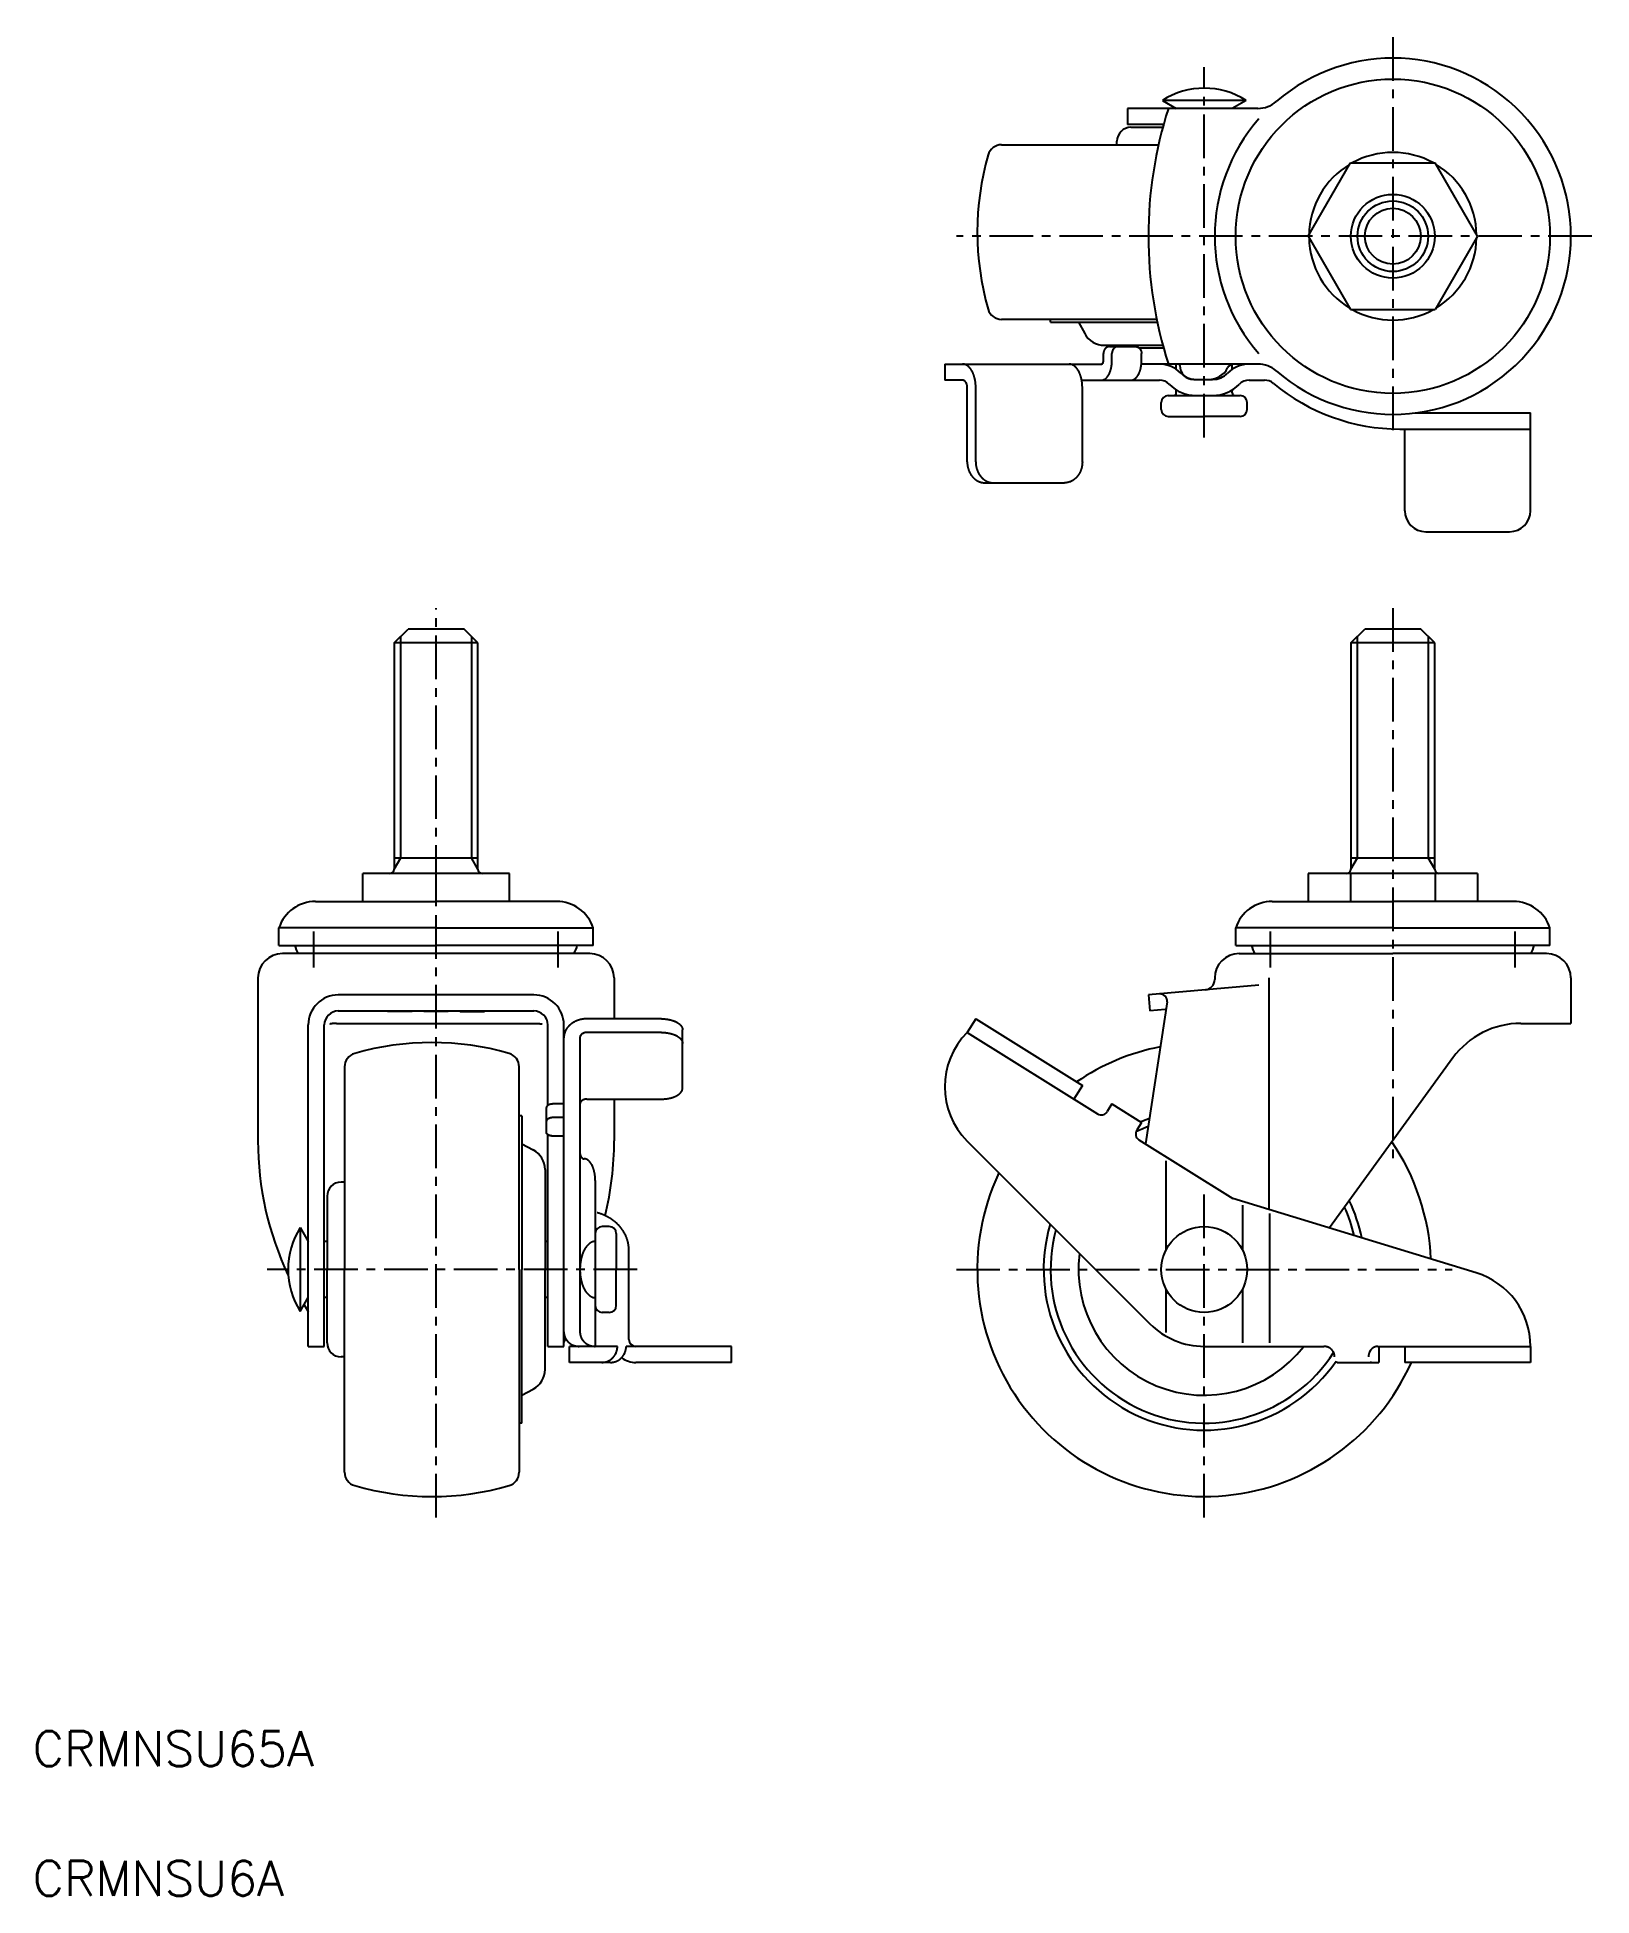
# Model space of a CAD drawing. Extents: x 1 to 224, y -15 to 251.
import ezdxf

# ---------------------------------------------------------------- set-up
doc = ezdxf.new("R2010")
doc.units = 0
doc.header["$LTSCALE"] = 5
doc.linetypes.add('CENTER', pattern=[2, 1.25, -0.25, 0.25, -0.25])
doc.layers.get('0').update_dxf_attribs({"linetype": 'CONTINUOUS'})
doc.layers.add('CENTER', color=1, linetype='CENTER')
doc.styles.get("Standard").update_dxf_attribs({"font": 'txt.shx'})

msp = doc.modelspace()

# ---------------------------------------------------------------- texts
for s, p in [('CRMNSU65A', (0.616463, 3.888277)), ('CRMNSU6A', (0.616463, -14.688546))]:
    msp.add_text(s, height=5).set_placement(p)

# ---------------------------------------------------------------- linework, layer by layer
at = {"color": 7, "linetype": 'CONTINUOUS'}
for p, q in [((162.379935, 242.361239), (164.379935, 241.206538)), ((174.379935, 242.361239), (162.379935, 242.361239)), ((174.379935, 242.361239), (172.379935, 241.206538)), ((176.067763, 241.206538), (157.379935, 241.206538)), ((157.379935, 241.206538), (157.379935, 238.906538)), ((162.552606, 238.906538), (157.379935, 238.906538)), ((157.879935, 238.506538), (162.443418, 238.506538)), ((139.359393, 236.006538), (161.82748, 236.006538)), ((155.879935, 236.006538), (155.879935, 236.506538)), ((183.255582, 222.906538), (189.31776, 233.406538)), ((189.31776, 233.406538), (201.44211, 233.406538)), ((207.504288, 222.906538), (201.44211, 233.406538)), ((183.255582, 222.906538), (189.31776, 212.406538)), ((207.504288, 222.906538), (201.44211, 212.406538)), ((161.571857, 211.006538), (139.359393, 211.006538)), ((146.379935, 210.606538), (146.379935, 211.006538)), ((146.379935, 210.606538), (161.654216, 210.606538)), ((150.379935, 210.606538), (151.257316, 208.984253)), ((189.31776, 212.406538), (201.44211, 212.406538)), ((153.943916, 205.106538), (153.943916, 206.106538)), ((154.072035, 207.306538), (162.443418, 207.306538)), ((154.791964, 207.106538), (158.554922, 207.106538)), ((155.16273, 205.106538), (155.16273, 206.106538)), ((162.552606, 206.906538), (159.063751, 206.906538)), ((159.40297, 205.106538), (159.40297, 206.106538)), ((131.216984, 204.606538), (132.850448, 204.606538)), ((131.216984, 204.606538), (131.216984, 202.306538)), ((133.753984, 202.306538), (131.216984, 202.306538)), ((132.850448, 204.606538), (153.678956, 204.606538)), ((150.832982, 202.306538), (161.955746, 202.306538)), ((176.067763, 204.606538), (159.379122, 204.606538)), ((164.379935, 203.85806), (164.379935, 204.606538)), ((164.879935, 204.406538), (164.879935, 204.606538)), ((166.879935, 202.406538), (169.051508, 202.406538)), ((167.178772, 202.406538), (169.581098, 202.406538)), ((172.379935, 203.85806), (172.379935, 204.576392)), ((174.804124, 202.306538), (177.009855, 202.306538)), ((134.438809, 190.606538), (134.438809, 201.306538)), ((135.657624, 190.606538), (135.657624, 201.306538)), ((150.922489, 190.606538), (150.922489, 201.306538)), ((163.229935, 200.106538), (173.529935, 200.106538)), ((164.379935, 200.506538), (164.379935, 200.905815)), ((172.379935, 200.506538), (172.379935, 200.905815)), ((162.229935, 198.106538), (162.229935, 199.106538)), ((163.229935, 197.106538), (168.379935, 197.106538)), ((173.529935, 197.106538), (168.379935, 197.106538)), ((174.529935, 198.106538), (174.529935, 199.106538)), ((198.56741, 197.606538), (215.10252, 197.606538)), ((215.10252, 183.606538), (215.10252, 197.606538)), ((196.379935, 195.306538), (215.10252, 195.306538)), ((197.10252, 183.606538), (197.10252, 195.306538)), ((136.982954, 187.606538), (148.378345, 187.606538)), ((200.10252, 180.606538), (212.10252, 180.606538)), ((52.380038, 164.675959), (54.380038, 166.675959)), ((62.380038, 166.675959), (54.380038, 166.675959)), ((64.380038, 164.675959), (62.380038, 166.675959)), ((189.379935, 164.675959), (191.379935, 166.675959)), ((199.379935, 166.675959), (191.379935, 166.675959)), ((201.379935, 164.675959), (199.379935, 166.675959)), ((64.380038, 164.675959), (52.380038, 164.675959)), ((52.380038, 164.675959), (52.380038, 132.275959)), ((64.380038, 132.275959), (64.380038, 164.675959)), ((201.379935, 164.675959), (189.379935, 164.675959)), ((189.379935, 164.675959), (189.379935, 132.275959)), ((201.379935, 132.275959), (201.379935, 164.675959)), ((52.380038, 133.921408), (64.380038, 133.921408)), ((189.379935, 133.921408), (201.379935, 133.921408)), ((47.880038, 127.675959), (47.880038, 131.675959)), ((68.880038, 131.675959), (47.880038, 131.675959)), ((58.380038, 127.675959), (58.380038, 131.675959)), ((68.880038, 127.675959), (68.880038, 131.675959)), ((183.255582, 131.675959), (183.255582, 127.675959)), ((207.504288, 131.675959), (183.255582, 131.675959)), ((189.31776, 131.675959), (189.31776, 127.675959)), ((201.44211, 131.675959), (201.44211, 127.675959)), ((207.504288, 131.675959), (207.504288, 127.675959)), ((41.110717, 127.675959), (58.380038, 127.675959)), ((75.649359, 127.675959), (58.380038, 127.675959)), ((178.110614, 127.675959), (195.379935, 127.675959)), ((212.649256, 127.675959), (195.379935, 127.675959)), ((35.880038, 121.375959), (35.880038, 123.875959)), ((58.380038, 123.875959), (35.880038, 123.875959)), ((58.380038, 123.875959), (80.880038, 123.875959)), ((80.880038, 121.375959), (80.880038, 123.875959)), ((172.879935, 121.375959), (172.879935, 123.875959)), ((195.379935, 123.875959), (172.879935, 123.875959)), ((195.379935, 123.875959), (217.879935, 123.875959)), ((217.879935, 121.375959), (217.879935, 123.875959)), ((35.880038, 121.375959), (58.380038, 121.375959)), ((80.380038, 120.215959), (36.380038, 120.215959)), ((80.880038, 121.375959), (58.380038, 121.375959)), ((172.879935, 121.375959), (195.379935, 121.375959)), ((173.379935, 120.215959), (195.379935, 120.215959)), ((217.879935, 121.375959), (195.379935, 121.375959)), ((217.379935, 120.215959), (195.379935, 120.215959)), ((32.880038, 116.715959), (32.880038, 93.423956)), ((83.880038, 116.715959), (83.880038, 110.867595)), ((176.196348, 115.668574), (160.379935, 114.284817)), ((169.879935, 116.715959), (169.879935, 116.490456)), ((177.621557, 116.715959), (177.621557, 83.574612)), ((220.879935, 116.715959), (220.879935, 110.215959)), ((72.380038, 114.284817), (44.380038, 114.284817)), ((44.380038, 111.993569), (72.380038, 111.993569)), ((51.472379, 111.993569), (51.430034, 111.905959)), ((54.915936, 111.905959), (51.430034, 111.905959)), ((53.267971, 111.993569), (53.172985, 111.905959)), ((55.067681, 111.993569), (54.915936, 111.905959)), ((56.637087, 111.905959), (56.580327, 111.993569)), ((60.122989, 111.905959), (56.637087, 111.905959)), ((60.122989, 111.905959), (60.179748, 111.993569)), ((61.692395, 111.993569), (61.84414, 111.905959)), ((61.84414, 111.905959), (65.330042, 111.905959)), ((63.492105, 111.993569), (63.587091, 111.905959)), ((65.287697, 111.993569), (65.330042, 111.905959)), ((163.048723, 113.278415), (159.975226, 92.960161)), ((160.379935, 114.284817), (160.580393, 111.993569)), ((162.795538, 112.187369), (160.580393, 111.993569)), ((40.080038, 63.975959), (40.080038, 109.984817)), ((42.380038, 63.975959), (42.380038, 109.993569)), ((44.140038, 110.215959), (72.620038, 110.215959)), ((74.380038, 98.467485), (74.380038, 109.993569)), ((76.680038, 63.975959), (76.680038, 109.984817)), ((90.680038, 110.867595), (79.980038, 110.867595)), ((93.680038, 100.968296), (93.680038, 109.277838)), ((135.657624, 110.867595), (134.438809, 108.917085)), ((135.657624, 110.867595), (150.922489, 101.329049)), ((213.694345, 110.215959), (220.879935, 110.215959)), ((78.980038, 108.165833), (78.980038, 66.046805)), ((90.680038, 108.917085), (79.980038, 108.917085)), ((134.438809, 108.917085), (153.095867, 97.258861)), ((45.280038, 103.996501), (45.280038, 74.975959)), ((70.280038, 74.975959), (70.280038, 103.996501)), ((203.986141, 105.269382), (186.296937, 80.922282)), ((150.922489, 101.329049), (149.703675, 99.378538)), ((76.680038, 98.679452), (75.180038, 98.679452)), ((79.980038, 99.378538), (90.680038, 99.378538)), ((83.880038, 99.378538), (83.880038, 93.423956)), ((155.16273, 98.679452), (154.473835, 97.57699)), ((155.16273, 98.679452), (159.40297, 96.029856)), ((70.680038, 96.975959), (70.280038, 96.975959)), ((70.680038, 96.975959), (70.680038, 74.975959)), ((74.180038, 94.609265), (74.180038, 98.149533)), ((76.680038, 96.728942), (75.180038, 96.728942)), ((159.40297, 96.029856), (158.714075, 94.927393)), ((74.380038, 63.975959), (74.380038, 94.291313)), ((76.680038, 94.079345), (75.180038, 94.079345)), ((134.438809, 93.360736), (160.60176, 67.197785)), ((159.032204, 93.549426), (172.479271, 85.146766)), ((70.680038, 92.975959), (72.302323, 92.098578)), ((162.879935, 90.555508), (162.879935, 77.727777)), ((73.980038, 89.283859), (73.980038, 74.975959)), ((42.780038, 85.475959), (42.780038, 74.975959)), ((45.280038, 87.475959), (44.780038, 87.475959)), ((81.180038, 87.705959), (81.180038, 63.975959)), ((207.318609, 74.495312), (172.479271, 85.146766)), ((173.879935, 84.195694), (173.879935, 77.727777)), ((177.746631, 83.013527), (177.746631, 64.475959)), ((38.925337, 80.975959), (38.925337, 68.975959)), ((38.925337, 80.975959), (40.080038, 78.975959)), ((83.180038, 81.125959), (82.180038, 81.125959)), ((84.180038, 80.125959), (84.180038, 74.975959)), ((42.780038, 78.975959), (42.380038, 78.975959)), ((74.380038, 78.975959), (73.980038, 78.975959)), ((85.980038, 64.975959), (85.980038, 77.8396)), ((42.780038, 64.475959), (42.780038, 74.975959)), ((45.280038, 45.955417), (45.280038, 74.975959)), ((70.280038, 74.975959), (70.280038, 45.955417)), ((70.680038, 52.975959), (70.680038, 74.975959)), ((73.980038, 60.66806), (73.980038, 74.975959)), ((84.180038, 69.825959), (84.180038, 74.975959)), ((162.879935, 72.224142), (162.879935, 65.94968)), ((173.879935, 72.224142), (173.879935, 64.475959)), ((38.925337, 68.975959), (40.080038, 70.975959)), ((42.780038, 70.975959), (42.380038, 70.975959)), ((74.380038, 70.975959), (73.980038, 70.975959)), ((83.180038, 68.825959), (82.180038, 68.825959)), ((40.080038, 63.975959), (42.380038, 63.975959)), ((74.380038, 63.975959), (76.680038, 63.975959)), ((84.350038, 63.975959), (77.490038, 63.975959)), ((77.490038, 61.675959), (77.490038, 63.975959)), ((100.680038, 63.975959), (85.600038, 63.975959)), ((100.680038, 61.675959), (100.680038, 63.975959)), ((168.379935, 63.975959), (185.502979, 63.975959)), ((193.248946, 63.975959), (215.10252, 63.975959)), ((193.362421, 63.975959), (193.362421, 61.675959)), ((197.10252, 63.975959), (197.10252, 61.675959)), ((215.10252, 63.975959), (215.10252, 61.675959)), ((45.280038, 62.475959), (44.780038, 62.475959)), ((83.360038, 61.675959), (77.490038, 61.675959)), ((100.680038, 61.675959), (86.980038, 61.675959)), ((187.489438, 61.675959), (193.362421, 61.675959)), ((215.10252, 61.675959), (197.10252, 61.675959)), ((70.680038, 56.975959), (72.302323, 57.85334)), ((70.680038, 52.975959), (70.280038, 52.975959))]:
    msp.add_line(p, q, dxfattribs=at)
at = {"color": 3, "linetype": 'CONTINUOUS'}
for p, q in [((53.330038, 133.921408), (53.330038, 165.625959)), ((63.430038, 165.625959), (63.430038, 133.921408)), ((190.329935, 133.921408), (190.329935, 165.625959)), ((200.429935, 165.625959), (200.429935, 133.921408)), ((52.380038, 132.275959), (53.330038, 133.921408)), ((64.380038, 132.275959), (63.430038, 133.921408)), ((189.379935, 132.275959), (190.329935, 133.921408)), ((201.379935, 132.275959), (200.429935, 133.921408))]:
    msp.add_line(p, q, dxfattribs=at)
at = {"color": 7, "linetype": 'CONTINUOUS'}
for points in [[(153.679, 204.607, 0), (153.682, 204.607, 0), (153.685, 204.607, 0), (153.689, 204.607, 0), (153.692, 204.607, 0), (153.695, 204.607, 0), (153.698, 204.608, 0), (153.702, 204.608, 0), (153.705, 204.609, 0), (153.708, 204.61, 0), (153.711, 204.61, 0), (153.715, 204.611, 0), (153.718, 204.612, 0), (153.721, 204.613, 0), (153.724, 204.614, 0), (153.727, 204.615, 0), (153.731, 204.616, 0), (153.734, 204.617, 0), (153.737, 204.619, 0), (153.74, 204.62, 0), (153.743, 204.622, 0), (153.746, 204.623, 0), (153.75, 204.625, 0), (153.753, 204.626, 0), (153.756, 204.628, 0), (153.759, 204.63, 0), (153.762, 204.632, 0), (153.765, 204.634, 0), (153.768, 204.636, 0), (153.771, 204.638, 0), (153.774, 204.64, 0), (153.777, 204.642, 0), (153.78, 204.645, 0), (153.783, 204.647, 0), (153.786, 204.649, 0), (153.789, 204.652, 0), (153.792, 204.655, 0), (153.795, 204.657, 0), (153.798, 204.66, 0), (153.801, 204.663, 0), (153.804, 204.666, 0), (153.807, 204.669, 0), (153.81, 204.671, 0), (153.812, 204.675, 0), (153.815, 204.678, 0), (153.818, 204.681, 0), (153.821, 204.684, 0), (153.823, 204.687, 0), (153.826, 204.691, 0), (153.829, 204.694, 0), (153.832, 204.698, 0), (153.834, 204.701, 0), (153.837, 204.705, 0), (153.839, 204.709, 0), (153.842, 204.712, 0), (153.845, 204.716, 0), (153.847, 204.72, 0), (153.85, 204.724, 0), (153.852, 204.728, 0), (153.854, 204.732, 0), (153.857, 204.736, 0), (153.859, 204.74, 0), (153.862, 204.744, 0), (153.864, 204.749, 0), (153.866, 204.753, 0), (153.869, 204.757, 0), (153.871, 204.762, 0), (153.873, 204.766, 0), (153.875, 204.771, 0), (153.877, 204.775, 0), (153.88, 204.78, 0), (153.882, 204.785, 0), (153.884, 204.789, 0), (153.886, 204.794, 0), (153.888, 204.799, 0), (153.89, 204.804, 0), (153.892, 204.809, 0), (153.894, 204.814, 0), (153.896, 204.819, 0), (153.897, 204.824, 0), (153.899, 204.829, 0), (153.901, 204.834, 0), (153.903, 204.839, 0), (153.905, 204.844, 0), (153.906, 204.849, 0), (153.908, 204.855, 0), (153.909, 204.86, 0), (153.911, 204.865, 0), (153.913, 204.871, 0), (153.914, 204.876, 0), (153.916, 204.882, 0), (153.917, 204.887, 0), (153.918, 204.893, 0), (153.92, 204.898, 0), (153.921, 204.904, 0), (153.922, 204.91, 0), (153.924, 204.915, 0), (153.925, 204.921, 0), (153.926, 204.927, 0), (153.927, 204.932, 0), (153.928, 204.938, 0), (153.93, 204.944, 0), (153.931, 204.95, 0), (153.932, 204.956, 0), (153.933, 204.961, 0), (153.933, 204.967, 0), (153.934, 204.973, 0), (153.935, 204.979, 0), (153.936, 204.985, 0), (153.937, 204.991, 0), (153.937, 204.997, 0), (153.938, 205.003, 0), (153.939, 205.009, 0), (153.939, 205.015, 0), (153.94, 205.021, 0), (153.941, 205.027, 0), (153.941, 205.033, 0), (153.942, 205.039, 0), (153.942, 205.045, 0), (153.942, 205.051, 0), (153.943, 205.058, 0), (153.943, 205.064, 0), (153.943, 205.07, 0), (153.943, 205.076, 0), (153.944, 205.082, 0), (153.944, 205.088, 0), (153.944, 205.094, 0), (153.944, 205.1, 0), (153.944, 205.107, 0)], [(153.679, 202.307, 0), (153.697, 202.307, 0), (153.715, 202.307, 0), (153.734, 202.308, 0), (153.752, 202.31, 0), (153.77, 202.312, 0), (153.788, 202.314, 0), (153.806, 202.317, 0), (153.824, 202.32, 0), (153.843, 202.324, 0), (153.861, 202.328, 0), (153.879, 202.332, 0), (153.897, 202.337, 0), (153.915, 202.342, 0), (153.933, 202.348, 0), (153.951, 202.354, 0), (153.968, 202.36, 0), (153.986, 202.367, 0), (154.004, 202.375, 0), (154.022, 202.382, 0), (154.039, 202.39, 0), (154.057, 202.399, 0), (154.075, 202.408, 0), (154.092, 202.417, 0), (154.11, 202.427, 0), (154.127, 202.437, 0), (154.144, 202.448, 0), (154.162, 202.459, 0), (154.179, 202.47, 0), (154.196, 202.482, 0), (154.213, 202.494, 0), (154.23, 202.507, 0), (154.247, 202.52, 0), (154.264, 202.533, 0), (154.28, 202.547, 0), (154.297, 202.561, 0), (154.313, 202.575, 0), (154.33, 202.59, 0), (154.346, 202.606, 0), (154.362, 202.621, 0), (154.378, 202.637, 0), (154.394, 202.654, 0), (154.41, 202.67, 0), (154.426, 202.687, 0), (154.442, 202.705, 0), (154.457, 202.723, 0), (154.473, 202.741, 0), (154.488, 202.76, 0), (154.503, 202.778, 0), (154.518, 202.798, 0), (154.533, 202.817, 0), (154.548, 202.837, 0), (154.563, 202.858, 0), (154.577, 202.878, 0), (154.592, 202.899, 0), (154.606, 202.92, 0), (154.62, 202.942, 0), (154.634, 202.964, 0), (154.648, 202.986, 0), (154.662, 203.009, 0), (154.675, 203.032, 0), (154.689, 203.055, 0), (154.702, 203.079, 0), (154.715, 203.102, 0), (154.728, 203.127, 0), (154.741, 203.151, 0), (154.754, 203.176, 0), (154.766, 203.201, 0), (154.778, 203.226, 0), (154.791, 203.252, 0), (154.802, 203.278, 0), (154.814, 203.304, 0), (154.826, 203.33, 0), (154.837, 203.357, 0), (154.849, 203.384, 0), (154.86, 203.411, 0), (154.871, 203.439, 0), (154.881, 203.466, 0), (154.892, 203.494, 0), (154.902, 203.522, 0), (154.913, 203.551, 0), (154.923, 203.58, 0), (154.933, 203.609, 0), (154.942, 203.638, 0), (154.952, 203.667, 0), (154.961, 203.697, 0), (154.97, 203.726, 0), (154.979, 203.756, 0), (154.988, 203.787, 0), (154.996, 203.817, 0), (155.004, 203.848, 0), (155.012, 203.878, 0), (155.02, 203.909, 0), (155.028, 203.941, 0), (155.035, 203.972, 0), (155.043, 204.003, 0), (155.05, 204.035, 0), (155.057, 204.067, 0), (155.063, 204.099, 0), (155.07, 204.131, 0), (155.076, 204.163, 0), (155.082, 204.196, 0), (155.088, 204.228, 0), (155.093, 204.261, 0), (155.099, 204.294, 0), (155.104, 204.327, 0), (155.109, 204.36, 0), (155.114, 204.393, 0), (155.118, 204.426, 0), (155.123, 204.46, 0), (155.127, 204.493, 0), (155.131, 204.527, 0), (155.134, 204.56, 0), (155.138, 204.594, 0), (155.141, 204.628, 0), (155.144, 204.662, 0), (155.147, 204.696, 0), (155.149, 204.73, 0), (155.152, 204.764, 0), (155.154, 204.798, 0), (155.156, 204.832, 0), (155.157, 204.866, 0), (155.159, 204.901, 0), (155.16, 204.935, 0), (155.161, 204.969, 0), (155.162, 205.003, 0), (155.162, 205.038, 0), (155.163, 205.072, 0), (155.163, 205.107, 0)], [(154.792, 207.107, 0), (154.782, 207.106, 0), (154.771, 207.106, 0), (154.761, 207.106, 0), (154.75, 207.105, 0), (154.74, 207.105, 0), (154.73, 207.104, 0), (154.719, 207.103, 0), (154.709, 207.102, 0), (154.698, 207.1, 0), (154.688, 207.099, 0), (154.678, 207.097, 0), (154.668, 207.096, 0), (154.657, 207.094, 0), (154.647, 207.092, 0), (154.637, 207.09, 0), (154.627, 207.087, 0), (154.616, 207.085, 0), (154.606, 207.082, 0), (154.596, 207.079, 0), (154.586, 207.077, 0), (154.576, 207.074, 0), (154.566, 207.07, 0), (154.556, 207.067, 0), (154.546, 207.063, 0), (154.536, 207.06, 0), (154.526, 207.056, 0), (154.516, 207.052, 0), (154.506, 207.048, 0), (154.496, 207.044, 0), (154.487, 207.04, 0), (154.477, 207.035, 0), (154.467, 207.03, 0), (154.458, 207.026, 0), (154.448, 207.021, 0), (154.439, 207.016, 0), (154.429, 207.011, 0), (154.42, 207.005, 0), (154.411, 207, 0), (154.401, 206.994, 0), (154.392, 206.988, 0), (154.383, 206.983, 0), (154.374, 206.977, 0), (154.365, 206.971, 0), (154.356, 206.964, 0), (154.347, 206.958, 0), (154.338, 206.951, 0), (154.33, 206.945, 0), (154.321, 206.938, 0), (154.312, 206.931, 0), (154.304, 206.924, 0), (154.295, 206.917, 0), (154.287, 206.91, 0), (154.278, 206.902, 0), (154.27, 206.895, 0), (154.262, 206.887, 0), (154.254, 206.88, 0), (154.246, 206.872, 0), (154.238, 206.864, 0), (154.23, 206.856, 0), (154.222, 206.847, 0), (154.215, 206.839, 0), (154.207, 206.831, 0), (154.2, 206.822, 0), (154.192, 206.814, 0), (154.185, 206.805, 0), (154.178, 206.796, 0), (154.171, 206.787, 0), (154.164, 206.778, 0), (154.157, 206.769, 0), (154.15, 206.76, 0), (154.143, 206.75, 0), (154.136, 206.741, 0), (154.13, 206.731, 0), (154.123, 206.722, 0), (154.117, 206.712, 0), (154.111, 206.702, 0), (154.105, 206.692, 0), (154.099, 206.682, 0), (154.093, 206.672, 0), (154.087, 206.662, 0), (154.081, 206.652, 0), (154.075, 206.642, 0), (154.07, 206.631, 0), (154.065, 206.621, 0), (154.059, 206.61, 0), (154.054, 206.599, 0), (154.049, 206.589, 0), (154.044, 206.578, 0), (154.039, 206.567, 0), (154.034, 206.556, 0), (154.03, 206.545, 0), (154.025, 206.534, 0), (154.021, 206.523, 0), (154.017, 206.512, 0), (154.013, 206.501, 0), (154.008, 206.489, 0), (154.005, 206.478, 0), (154.001, 206.466, 0), (153.997, 206.455, 0), (153.993, 206.443, 0), (153.99, 206.432, 0), (153.987, 206.42, 0), (153.984, 206.409, 0), (153.98, 206.397, 0), (153.977, 206.385, 0), (153.975, 206.373, 0), (153.972, 206.361, 0), (153.969, 206.35, 0), (153.967, 206.338, 0), (153.965, 206.326, 0), (153.962, 206.314, 0), (153.96, 206.302, 0), (153.958, 206.29, 0), (153.956, 206.277, 0), (153.955, 206.265, 0), (153.953, 206.253, 0), (153.952, 206.241, 0), (153.95, 206.229, 0), (153.949, 206.217, 0), (153.948, 206.205, 0), (153.947, 206.192, 0), (153.946, 206.18, 0), (153.946, 206.168, 0), (153.945, 206.156, 0), (153.944, 206.143, 0), (153.944, 206.131, 0), (153.944, 206.119, 0), (153.944, 206.107, 0)], [(156.011, 207.107, 0), (156, 207.106, 0), (155.99, 207.106, 0), (155.98, 207.106, 0), (155.969, 207.105, 0), (155.959, 207.105, 0), (155.948, 207.104, 0), (155.938, 207.103, 0), (155.928, 207.102, 0), (155.917, 207.1, 0), (155.907, 207.099, 0), (155.897, 207.097, 0), (155.886, 207.096, 0), (155.876, 207.094, 0), (155.866, 207.092, 0), (155.856, 207.09, 0), (155.845, 207.087, 0), (155.835, 207.085, 0), (155.825, 207.082, 0), (155.815, 207.079, 0), (155.805, 207.077, 0), (155.795, 207.074, 0), (155.785, 207.07, 0), (155.775, 207.067, 0), (155.765, 207.063, 0), (155.755, 207.06, 0), (155.745, 207.056, 0), (155.735, 207.052, 0), (155.725, 207.048, 0), (155.715, 207.044, 0), (155.706, 207.04, 0), (155.696, 207.035, 0), (155.686, 207.03, 0), (155.677, 207.026, 0), (155.667, 207.021, 0), (155.658, 207.016, 0), (155.648, 207.011, 0), (155.639, 207.005, 0), (155.629, 207, 0), (155.62, 206.994, 0), (155.611, 206.988, 0), (155.602, 206.983, 0), (155.593, 206.977, 0), (155.584, 206.971, 0), (155.575, 206.964, 0), (155.566, 206.958, 0), (155.557, 206.951, 0), (155.548, 206.945, 0), (155.54, 206.938, 0), (155.531, 206.931, 0), (155.522, 206.924, 0), (155.514, 206.917, 0), (155.506, 206.91, 0), (155.497, 206.902, 0), (155.489, 206.895, 0), (155.481, 206.887, 0), (155.473, 206.88, 0), (155.465, 206.872, 0), (155.457, 206.864, 0), (155.449, 206.856, 0), (155.441, 206.847, 0), (155.434, 206.839, 0), (155.426, 206.831, 0), (155.419, 206.822, 0), (155.411, 206.814, 0), (155.404, 206.805, 0), (155.397, 206.796, 0), (155.389, 206.787, 0), (155.382, 206.778, 0), (155.375, 206.769, 0), (155.369, 206.76, 0), (155.362, 206.75, 0), (155.355, 206.741, 0), (155.349, 206.731, 0), (155.342, 206.722, 0), (155.336, 206.712, 0), (155.33, 206.702, 0), (155.323, 206.692, 0), (155.317, 206.682, 0), (155.311, 206.672, 0), (155.306, 206.662, 0), (155.3, 206.652, 0), (155.294, 206.642, 0), (155.289, 206.631, 0), (155.283, 206.621, 0), (155.278, 206.61, 0), (155.273, 206.599, 0), (155.268, 206.589, 0), (155.263, 206.578, 0), (155.258, 206.567, 0), (155.253, 206.556, 0), (155.249, 206.545, 0), (155.244, 206.534, 0), (155.24, 206.523, 0), (155.235, 206.512, 0), (155.231, 206.501, 0), (155.227, 206.489, 0), (155.223, 206.478, 0), (155.22, 206.466, 0), (155.216, 206.455, 0), (155.212, 206.443, 0), (155.209, 206.432, 0), (155.206, 206.42, 0), (155.202, 206.409, 0), (155.199, 206.397, 0), (155.196, 206.385, 0), (155.193, 206.373, 0), (155.191, 206.361, 0), (155.188, 206.35, 0), (155.186, 206.338, 0), (155.183, 206.326, 0), (155.181, 206.314, 0), (155.179, 206.302, 0), (155.177, 206.29, 0), (155.175, 206.277, 0), (155.173, 206.265, 0), (155.172, 206.253, 0), (155.17, 206.241, 0), (155.169, 206.229, 0), (155.168, 206.217, 0), (155.167, 206.205, 0), (155.166, 206.192, 0), (155.165, 206.18, 0), (155.164, 206.168, 0), (155.164, 206.156, 0), (155.163, 206.143, 0), (155.163, 206.131, 0), (155.163, 206.119, 0), (155.163, 206.107, 0)], [(157.919, 202.307, 0), (157.937, 202.307, 0), (157.956, 202.307, 0), (157.974, 202.308, 0), (157.992, 202.31, 0), (158.01, 202.312, 0), (158.028, 202.314, 0), (158.046, 202.317, 0), (158.065, 202.32, 0), (158.083, 202.324, 0), (158.101, 202.328, 0), (158.119, 202.332, 0), (158.137, 202.337, 0), (158.155, 202.342, 0), (158.173, 202.348, 0), (158.191, 202.354, 0), (158.209, 202.36, 0), (158.227, 202.367, 0), (158.244, 202.375, 0), (158.262, 202.382, 0), (158.28, 202.39, 0), (158.297, 202.399, 0), (158.315, 202.408, 0), (158.332, 202.417, 0), (158.35, 202.427, 0), (158.367, 202.437, 0), (158.385, 202.448, 0), (158.402, 202.459, 0), (158.419, 202.47, 0), (158.436, 202.482, 0), (158.453, 202.494, 0), (158.47, 202.507, 0), (158.487, 202.52, 0), (158.504, 202.533, 0), (158.52, 202.547, 0), (158.537, 202.561, 0), (158.554, 202.575, 0), (158.57, 202.59, 0), (158.586, 202.606, 0), (158.603, 202.621, 0), (158.619, 202.637, 0), (158.635, 202.654, 0), (158.651, 202.67, 0), (158.666, 202.687, 0), (158.682, 202.705, 0), (158.698, 202.723, 0), (158.713, 202.741, 0), (158.728, 202.76, 0), (158.744, 202.778, 0), (158.759, 202.798, 0), (158.774, 202.817, 0), (158.788, 202.837, 0), (158.803, 202.858, 0), (158.818, 202.878, 0), (158.832, 202.899, 0), (158.846, 202.92, 0), (158.86, 202.942, 0), (158.874, 202.964, 0), (158.888, 202.986, 0), (158.902, 203.009, 0), (158.916, 203.032, 0), (158.929, 203.055, 0), (158.942, 203.079, 0), (158.955, 203.102, 0), (158.968, 203.127, 0), (158.981, 203.151, 0), (158.994, 203.176, 0), (159.006, 203.201, 0), (159.019, 203.226, 0), (159.031, 203.252, 0), (159.043, 203.278, 0), (159.055, 203.304, 0), (159.066, 203.33, 0), (159.078, 203.357, 0), (159.089, 203.384, 0), (159.1, 203.411, 0), (159.111, 203.439, 0), (159.122, 203.466, 0), (159.132, 203.494, 0), (159.143, 203.522, 0), (159.153, 203.551, 0), (159.163, 203.58, 0), (159.173, 203.609, 0), (159.182, 203.638, 0), (159.192, 203.667, 0), (159.201, 203.697, 0), (159.21, 203.726, 0), (159.219, 203.756, 0), (159.228, 203.787, 0), (159.236, 203.817, 0), (159.245, 203.848, 0), (159.253, 203.878, 0), (159.261, 203.909, 0), (159.268, 203.941, 0), (159.276, 203.972, 0), (159.283, 204.003, 0), (159.29, 204.035, 0), (159.297, 204.067, 0), (159.304, 204.099, 0), (159.31, 204.131, 0), (159.316, 204.163, 0), (159.322, 204.196, 0), (159.328, 204.228, 0), (159.334, 204.261, 0), (159.339, 204.294, 0), (159.344, 204.327, 0), (159.349, 204.36, 0), (159.354, 204.393, 0), (159.359, 204.426, 0), (159.363, 204.46, 0), (159.367, 204.493, 0), (159.371, 204.527, 0), (159.374, 204.56, 0), (159.378, 204.594, 0), (159.381, 204.628, 0), (159.384, 204.662, 0), (159.387, 204.696, 0), (159.389, 204.73, 0), (159.392, 204.764, 0), (159.394, 204.798, 0), (159.396, 204.832, 0), (159.397, 204.866, 0), (159.399, 204.901, 0), (159.4, 204.935, 0), (159.401, 204.969, 0), (159.402, 205.003, 0), (159.403, 205.038, 0), (159.403, 205.072, 0), (159.403, 205.107, 0)], [(158.555, 207.107, 0), (158.565, 207.106, 0), (158.576, 207.106, 0), (158.586, 207.106, 0), (158.597, 207.105, 0), (158.607, 207.105, 0), (158.617, 207.104, 0), (158.628, 207.103, 0), (158.638, 207.102, 0), (158.648, 207.1, 0), (158.659, 207.099, 0), (158.669, 207.097, 0), (158.679, 207.096, 0), (158.69, 207.094, 0), (158.7, 207.092, 0), (158.71, 207.09, 0), (158.72, 207.087, 0), (158.731, 207.085, 0), (158.741, 207.082, 0), (158.751, 207.079, 0), (158.761, 207.077, 0), (158.771, 207.074, 0), (158.781, 207.07, 0), (158.791, 207.067, 0), (158.801, 207.063, 0), (158.811, 207.06, 0), (158.821, 207.056, 0), (158.831, 207.052, 0), (158.841, 207.048, 0), (158.85, 207.044, 0), (158.86, 207.04, 0), (158.87, 207.035, 0), (158.879, 207.03, 0), (158.889, 207.026, 0), (158.899, 207.021, 0), (158.908, 207.016, 0), (158.918, 207.011, 0), (158.927, 207.005, 0), (158.936, 207, 0), (158.945, 206.994, 0), (158.955, 206.988, 0), (158.964, 206.983, 0), (158.973, 206.977, 0), (158.982, 206.971, 0), (158.991, 206.964, 0), (159, 206.958, 0), (159.009, 206.951, 0), (159.017, 206.945, 0), (159.026, 206.938, 0), (159.035, 206.931, 0), (159.043, 206.924, 0), (159.052, 206.917, 0), (159.06, 206.91, 0), (159.068, 206.902, 0), (159.077, 206.895, 0), (159.085, 206.887, 0), (159.093, 206.88, 0), (159.101, 206.872, 0), (159.109, 206.864, 0), (159.117, 206.856, 0), (159.124, 206.847, 0), (159.132, 206.839, 0), (159.14, 206.831, 0), (159.147, 206.822, 0), (159.155, 206.814, 0), (159.162, 206.805, 0), (159.169, 206.796, 0), (159.176, 206.787, 0), (159.183, 206.778, 0), (159.19, 206.769, 0), (159.197, 206.76, 0), (159.204, 206.75, 0), (159.21, 206.741, 0), (159.217, 206.731, 0), (159.223, 206.722, 0), (159.23, 206.712, 0), (159.236, 206.702, 0), (159.242, 206.692, 0), (159.248, 206.682, 0), (159.254, 206.672, 0), (159.26, 206.662, 0), (159.266, 206.652, 0), (159.271, 206.642, 0), (159.277, 206.631, 0), (159.282, 206.621, 0), (159.288, 206.61, 0), (159.293, 206.599, 0), (159.298, 206.589, 0), (159.303, 206.578, 0), (159.308, 206.567, 0), (159.312, 206.556, 0), (159.317, 206.545, 0), (159.322, 206.534, 0), (159.326, 206.523, 0), (159.33, 206.512, 0), (159.334, 206.501, 0), (159.338, 206.489, 0), (159.342, 206.478, 0), (159.346, 206.466, 0), (159.35, 206.455, 0), (159.353, 206.443, 0), (159.357, 206.432, 0), (159.36, 206.42, 0), (159.363, 206.409, 0), (159.366, 206.397, 0), (159.369, 206.385, 0), (159.372, 206.373, 0), (159.375, 206.361, 0), (159.378, 206.35, 0), (159.38, 206.338, 0), (159.382, 206.326, 0), (159.385, 206.314, 0), (159.387, 206.302, 0), (159.389, 206.29, 0), (159.39, 206.277, 0), (159.392, 206.265, 0), (159.394, 206.253, 0), (159.395, 206.241, 0), (159.397, 206.229, 0), (159.398, 206.217, 0), (159.399, 206.205, 0), (159.4, 206.192, 0), (159.401, 206.18, 0), (159.401, 206.168, 0), (159.402, 206.156, 0), (159.402, 206.143, 0), (159.403, 206.131, 0), (159.403, 206.119, 0), (159.403, 206.107, 0)], [(135.658, 201.307, 0), (135.657, 201.347, 0), (135.657, 201.388, 0), (135.656, 201.428, 0), (135.655, 201.468, 0), (135.654, 201.509, 0), (135.652, 201.549, 0), (135.651, 201.59, 0), (135.648, 201.63, 0), (135.646, 201.67, 0), (135.643, 201.71, 0), (135.64, 201.751, 0), (135.637, 201.791, 0), (135.633, 201.831, 0), (135.63, 201.871, 0), (135.625, 201.911, 0), (135.621, 201.95, 0), (135.616, 201.99, 0), (135.611, 202.03, 0), (135.606, 202.069, 0), (135.601, 202.108, 0), (135.595, 202.148, 0), (135.589, 202.187, 0), (135.582, 202.226, 0), (135.576, 202.264, 0), (135.569, 202.303, 0), (135.562, 202.342, 0), (135.554, 202.38, 0), (135.546, 202.418, 0), (135.538, 202.456, 0), (135.53, 202.494, 0), (135.522, 202.532, 0), (135.513, 202.569, 0), (135.504, 202.607, 0), (135.494, 202.644, 0), (135.485, 202.681, 0), (135.475, 202.717, 0), (135.465, 202.754, 0), (135.454, 202.79, 0), (135.444, 202.826, 0), (135.433, 202.862, 0), (135.422, 202.898, 0), (135.41, 202.933, 0), (135.399, 202.968, 0), (135.387, 203.003, 0), (135.375, 203.038, 0), (135.362, 203.072, 0), (135.35, 203.106, 0), (135.337, 203.14, 0), (135.324, 203.173, 0), (135.31, 203.207, 0), (135.297, 203.24, 0), (135.283, 203.272, 0), (135.269, 203.305, 0), (135.255, 203.337, 0), (135.24, 203.369, 0), (135.226, 203.4, 0), (135.211, 203.431, 0), (135.195, 203.462, 0), (135.18, 203.493, 0), (135.164, 203.523, 0), (135.149, 203.553, 0), (135.133, 203.582, 0), (135.116, 203.611, 0), (135.1, 203.64, 0), (135.083, 203.668, 0), (135.067, 203.697, 0), (135.05, 203.724, 0), (135.032, 203.752, 0), (135.015, 203.779, 0), (134.997, 203.805, 0), (134.98, 203.832, 0), (134.962, 203.857, 0), (134.943, 203.883, 0), (134.925, 203.908, 0), (134.907, 203.933, 0), (134.888, 203.957, 0), (134.869, 203.981, 0), (134.85, 204.005, 0), (134.831, 204.028, 0), (134.812, 204.05, 0), (134.792, 204.073, 0), (134.772, 204.095, 0), (134.753, 204.116, 0), (134.733, 204.137, 0), (134.713, 204.158, 0), (134.692, 204.178, 0), (134.672, 204.198, 0), (134.651, 204.217, 0), (134.631, 204.236, 0), (134.61, 204.254, 0), (134.589, 204.272, 0), (134.568, 204.29, 0), (134.547, 204.307, 0), (134.525, 204.323, 0), (134.504, 204.34, 0), (134.482, 204.355, 0), (134.461, 204.371, 0), (134.439, 204.385, 0), (134.417, 204.4, 0), (134.395, 204.414, 0), (134.373, 204.427, 0), (134.351, 204.44, 0), (134.329, 204.452, 0), (134.307, 204.464, 0), (134.284, 204.476, 0), (134.262, 204.487, 0), (134.239, 204.498, 0), (134.217, 204.508, 0), (134.194, 204.517, 0), (134.171, 204.526, 0), (134.148, 204.535, 0), (134.125, 204.543, 0), (134.102, 204.551, 0), (134.079, 204.558, 0), (134.056, 204.565, 0), (134.033, 204.571, 0), (134.01, 204.577, 0), (133.987, 204.582, 0), (133.964, 204.586, 0), (133.941, 204.591, 0), (133.917, 204.594, 0), (133.894, 204.598, 0), (133.871, 204.6, 0), (133.847, 204.603, 0), (133.824, 204.604, 0), (133.801, 204.606, 0), (133.777, 204.606, 0), (133.754, 204.607, 0)], [(134.439, 201.307, 0), (134.439, 201.319, 0), (134.439, 201.331, 0), (134.438, 201.343, 0), (134.438, 201.356, 0), (134.438, 201.368, 0), (134.437, 201.38, 0), (134.436, 201.392, 0), (134.436, 201.405, 0), (134.435, 201.417, 0), (134.434, 201.429, 0), (134.433, 201.441, 0), (134.431, 201.453, 0), (134.43, 201.465, 0), (134.429, 201.477, 0), (134.427, 201.49, 0), (134.426, 201.502, 0), (134.424, 201.514, 0), (134.422, 201.526, 0), (134.42, 201.538, 0), (134.418, 201.55, 0), (134.416, 201.561, 0), (134.414, 201.573, 0), (134.412, 201.585, 0), (134.409, 201.597, 0), (134.407, 201.609, 0), (134.404, 201.62, 0), (134.402, 201.632, 0), (134.399, 201.643, 0), (134.396, 201.655, 0), (134.393, 201.666, 0), (134.39, 201.678, 0), (134.387, 201.689, 0), (134.383, 201.701, 0), (134.38, 201.712, 0), (134.377, 201.723, 0), (134.373, 201.734, 0), (134.369, 201.745, 0), (134.366, 201.756, 0), (134.362, 201.767, 0), (134.358, 201.778, 0), (134.354, 201.789, 0), (134.35, 201.799, 0), (134.346, 201.81, 0), (134.341, 201.821, 0), (134.337, 201.831, 0), (134.333, 201.842, 0), (134.328, 201.852, 0), (134.323, 201.862, 0), (134.319, 201.872, 0), (134.314, 201.882, 0), (134.309, 201.892, 0), (134.304, 201.902, 0), (134.299, 201.912, 0), (134.294, 201.922, 0), (134.289, 201.931, 0), (134.283, 201.941, 0), (134.278, 201.95, 0), (134.273, 201.96, 0), (134.267, 201.969, 0), (134.261, 201.978, 0), (134.256, 201.987, 0), (134.25, 201.996, 0), (134.244, 202.005, 0), (134.238, 202.014, 0), (134.232, 202.022, 0), (134.226, 202.031, 0), (134.22, 202.039, 0), (134.214, 202.047, 0), (134.208, 202.056, 0), (134.201, 202.064, 0), (134.195, 202.072, 0), (134.188, 202.08, 0), (134.182, 202.087, 0), (134.175, 202.095, 0), (134.169, 202.102, 0), (134.162, 202.11, 0), (134.155, 202.117, 0), (134.148, 202.124, 0), (134.141, 202.131, 0), (134.134, 202.138, 0), (134.127, 202.145, 0), (134.12, 202.151, 0), (134.113, 202.158, 0), (134.106, 202.164, 0), (134.099, 202.171, 0), (134.092, 202.177, 0), (134.084, 202.183, 0), (134.077, 202.188, 0), (134.069, 202.194, 0), (134.062, 202.2, 0), (134.054, 202.205, 0), (134.047, 202.211, 0), (134.039, 202.216, 0), (134.032, 202.221, 0), (134.024, 202.226, 0), (134.016, 202.23, 0), (134.008, 202.235, 0), (134, 202.24, 0), (133.993, 202.244, 0), (133.985, 202.248, 0), (133.977, 202.252, 0), (133.969, 202.256, 0), (133.961, 202.26, 0), (133.953, 202.263, 0), (133.945, 202.267, 0), (133.937, 202.27, 0), (133.929, 202.274, 0), (133.92, 202.277, 0), (133.912, 202.279, 0), (133.904, 202.282, 0), (133.896, 202.285, 0), (133.888, 202.287, 0), (133.879, 202.29, 0), (133.871, 202.292, 0), (133.863, 202.294, 0), (133.854, 202.296, 0), (133.846, 202.297, 0), (133.838, 202.299, 0), (133.829, 202.3, 0), (133.821, 202.302, 0), (133.813, 202.303, 0), (133.804, 202.304, 0), (133.796, 202.305, 0), (133.788, 202.305, 0), (133.779, 202.306, 0), (133.771, 202.306, 0), (133.762, 202.306, 0), (133.754, 202.307, 0)], [(150.922, 201.307, 0), (150.922, 201.347, 0), (150.922, 201.388, 0), (150.921, 201.428, 0), (150.92, 201.468, 0), (150.919, 201.509, 0), (150.917, 201.549, 0), (150.915, 201.59, 0), (150.913, 201.63, 0), (150.911, 201.67, 0), (150.908, 201.71, 0), (150.905, 201.751, 0), (150.902, 201.791, 0), (150.898, 201.831, 0), (150.894, 201.871, 0), (150.89, 201.911, 0), (150.886, 201.95, 0), (150.881, 201.99, 0), (150.876, 202.03, 0), (150.871, 202.069, 0), (150.865, 202.108, 0), (150.86, 202.148, 0), (150.854, 202.187, 0), (150.847, 202.226, 0), (150.841, 202.264, 0), (150.834, 202.303, 0), (150.826, 202.342, 0), (150.819, 202.38, 0), (150.811, 202.418, 0), (150.803, 202.456, 0), (150.795, 202.494, 0), (150.786, 202.532, 0), (150.778, 202.569, 0), (150.769, 202.607, 0), (150.759, 202.644, 0), (150.75, 202.681, 0), (150.74, 202.717, 0), (150.73, 202.754, 0), (150.719, 202.79, 0), (150.709, 202.826, 0), (150.698, 202.862, 0), (150.687, 202.898, 0), (150.675, 202.933, 0), (150.664, 202.968, 0), (150.652, 203.003, 0), (150.64, 203.038, 0), (150.627, 203.072, 0), (150.615, 203.106, 0), (150.602, 203.14, 0), (150.589, 203.173, 0), (150.575, 203.207, 0), (150.562, 203.24, 0), (150.548, 203.272, 0), (150.534, 203.305, 0), (150.52, 203.337, 0), (150.505, 203.369, 0), (150.49, 203.4, 0), (150.475, 203.431, 0), (150.46, 203.462, 0), (150.445, 203.493, 0), (150.429, 203.523, 0), (150.414, 203.553, 0), (150.398, 203.582, 0), (150.381, 203.611, 0), (150.365, 203.64, 0), (150.348, 203.668, 0), (150.331, 203.697, 0), (150.314, 203.724, 0), (150.297, 203.752, 0), (150.28, 203.779, 0), (150.262, 203.805, 0), (150.244, 203.832, 0), (150.227, 203.857, 0), (150.208, 203.883, 0), (150.19, 203.908, 0), (150.172, 203.933, 0), (150.153, 203.957, 0), (150.134, 203.981, 0), (150.115, 204.005, 0), (150.096, 204.028, 0), (150.076, 204.05, 0), (150.057, 204.073, 0), (150.037, 204.095, 0), (150.017, 204.116, 0), (149.998, 204.137, 0), (149.977, 204.158, 0), (149.957, 204.178, 0), (149.937, 204.198, 0), (149.916, 204.217, 0), (149.896, 204.236, 0), (149.875, 204.254, 0), (149.854, 204.272, 0), (149.833, 204.29, 0), (149.812, 204.307, 0), (149.79, 204.323, 0), (149.769, 204.34, 0), (149.747, 204.355, 0), (149.726, 204.371, 0), (149.704, 204.385, 0), (149.682, 204.4, 0), (149.66, 204.414, 0), (149.638, 204.427, 0), (149.616, 204.44, 0), (149.594, 204.452, 0), (149.571, 204.464, 0), (149.549, 204.476, 0), (149.527, 204.487, 0), (149.504, 204.498, 0), (149.481, 204.508, 0), (149.459, 204.517, 0), (149.436, 204.526, 0), (149.413, 204.535, 0), (149.39, 204.543, 0), (149.367, 204.551, 0), (149.344, 204.558, 0), (149.321, 204.565, 0), (149.298, 204.571, 0), (149.275, 204.577, 0), (149.252, 204.582, 0), (149.229, 204.586, 0), (149.205, 204.591, 0), (149.182, 204.594, 0), (149.159, 204.598, 0), (149.136, 204.6, 0), (149.112, 204.603, 0), (149.089, 204.604, 0), (149.066, 204.606, 0), (149.042, 204.606, 0), (149.019, 204.607, 0)], [(134.439, 190.607, 0), (134.439, 190.57, 0), (134.44, 190.533, 0), (134.441, 190.496, 0), (134.442, 190.459, 0), (134.444, 190.423, 0), (134.446, 190.386, 0), (134.448, 190.349, 0), (134.451, 190.312, 0), (134.454, 190.276, 0), (134.458, 190.239, 0), (134.462, 190.203, 0), (134.466, 190.166, 0), (134.471, 190.13, 0), (134.476, 190.094, 0), (134.482, 190.057, 0), (134.488, 190.021, 0), (134.494, 189.985, 0), (134.501, 189.949, 0), (134.508, 189.913, 0), (134.515, 189.878, 0), (134.523, 189.842, 0), (134.531, 189.806, 0), (134.539, 189.771, 0), (134.548, 189.736, 0), (134.558, 189.701, 0), (134.567, 189.665, 0), (134.577, 189.631, 0), (134.588, 189.596, 0), (134.598, 189.561, 0), (134.609, 189.527, 0), (134.621, 189.493, 0), (134.632, 189.458, 0), (134.645, 189.425, 0), (134.657, 189.391, 0), (134.67, 189.357, 0), (134.683, 189.324, 0), (134.697, 189.291, 0), (134.71, 189.258, 0), (134.725, 189.225, 0), (134.739, 189.192, 0), (134.754, 189.16, 0), (134.769, 189.128, 0), (134.785, 189.096, 0), (134.801, 189.064, 0), (134.817, 189.033, 0), (134.834, 189.002, 0), (134.85, 188.971, 0), (134.868, 188.94, 0), (134.885, 188.909, 0), (134.903, 188.879, 0), (134.921, 188.849, 0), (134.939, 188.819, 0), (134.958, 188.79, 0), (134.977, 188.761, 0), (134.997, 188.732, 0), (135.016, 188.703, 0), (135.036, 188.675, 0), (135.057, 188.647, 0), (135.077, 188.619, 0), (135.098, 188.592, 0), (135.119, 188.565, 0), (135.14, 188.538, 0), (135.162, 188.511, 0), (135.184, 188.485, 0), (135.206, 188.459, 0), (135.229, 188.434, 0), (135.251, 188.409, 0), (135.274, 188.384, 0), (135.298, 188.359, 0), (135.321, 188.335, 0), (135.345, 188.311, 0), (135.369, 188.288, 0), (135.393, 188.264, 0), (135.418, 188.241, 0), (135.442, 188.219, 0), (135.467, 188.197, 0), (135.493, 188.175, 0), (135.518, 188.154, 0), (135.544, 188.133, 0), (135.57, 188.112, 0), (135.596, 188.092, 0), (135.622, 188.072, 0), (135.648, 188.052, 0), (135.675, 188.033, 0), (135.702, 188.015, 0), (135.729, 187.996, 0), (135.756, 187.978, 0), (135.784, 187.961, 0), (135.811, 187.944, 0), (135.839, 187.927, 0), (135.867, 187.911, 0), (135.895, 187.895, 0), (135.923, 187.879, 0), (135.952, 187.864, 0), (135.981, 187.849, 0), (136.009, 187.835, 0), (136.038, 187.821, 0), (136.067, 187.808, 0), (136.097, 187.795, 0), (136.126, 187.782, 0), (136.155, 187.77, 0), (136.185, 187.758, 0), (136.215, 187.747, 0), (136.244, 187.736, 0), (136.274, 187.725, 0), (136.304, 187.715, 0), (136.335, 187.706, 0), (136.365, 187.696, 0), (136.395, 187.688, 0), (136.426, 187.679, 0), (136.456, 187.672, 0), (136.487, 187.664, 0), (136.517, 187.657, 0), (136.548, 187.651, 0), (136.579, 187.645, 0), (136.61, 187.639, 0), (136.641, 187.634, 0), (136.672, 187.629, 0), (136.703, 187.625, 0), (136.734, 187.621, 0), (136.765, 187.618, 0), (136.796, 187.615, 0), (136.827, 187.612, 0), (136.858, 187.61, 0), (136.889, 187.609, 0), (136.921, 187.607, 0), (136.952, 187.607, 0), (136.983, 187.607, 0)], [(135.658, 190.607, 0), (135.658, 190.57, 0), (135.658, 190.533, 0), (135.659, 190.496, 0), (135.661, 190.459, 0), (135.662, 190.423, 0), (135.665, 190.386, 0), (135.667, 190.349, 0), (135.67, 190.312, 0), (135.673, 190.276, 0), (135.677, 190.239, 0), (135.681, 190.203, 0), (135.685, 190.166, 0), (135.69, 190.13, 0), (135.695, 190.094, 0), (135.701, 190.057, 0), (135.707, 190.021, 0), (135.713, 189.985, 0), (135.719, 189.949, 0), (135.726, 189.913, 0), (135.734, 189.878, 0), (135.742, 189.842, 0), (135.75, 189.806, 0), (135.758, 189.771, 0), (135.767, 189.736, 0), (135.776, 189.701, 0), (135.786, 189.665, 0), (135.796, 189.631, 0), (135.806, 189.596, 0), (135.817, 189.561, 0), (135.828, 189.527, 0), (135.84, 189.493, 0), (135.851, 189.458, 0), (135.863, 189.425, 0), (135.876, 189.391, 0), (135.889, 189.357, 0), (135.902, 189.324, 0), (135.915, 189.291, 0), (135.929, 189.258, 0), (135.943, 189.225, 0), (135.958, 189.192, 0), (135.973, 189.16, 0), (135.988, 189.128, 0), (136.004, 189.096, 0), (136.02, 189.064, 0), (136.036, 189.033, 0), (136.052, 189.002, 0), (136.069, 188.971, 0), (136.086, 188.94, 0), (136.104, 188.909, 0), (136.122, 188.879, 0), (136.14, 188.849, 0), (136.158, 188.819, 0), (136.177, 188.79, 0), (136.196, 188.761, 0), (136.215, 188.732, 0), (136.235, 188.703, 0), (136.255, 188.675, 0), (136.275, 188.647, 0), (136.296, 188.619, 0), (136.317, 188.592, 0), (136.338, 188.565, 0), (136.359, 188.538, 0), (136.381, 188.511, 0), (136.403, 188.485, 0), (136.425, 188.459, 0), (136.447, 188.434, 0), (136.47, 188.409, 0), (136.493, 188.384, 0), (136.516, 188.359, 0), (136.54, 188.335, 0), (136.564, 188.311, 0), (136.588, 188.288, 0), (136.612, 188.264, 0), (136.637, 188.241, 0), (136.661, 188.219, 0), (136.686, 188.197, 0), (136.711, 188.175, 0), (136.737, 188.154, 0), (136.762, 188.133, 0), (136.788, 188.112, 0), (136.814, 188.092, 0), (136.841, 188.072, 0), (136.867, 188.052, 0), (136.894, 188.033, 0), (136.921, 188.015, 0), (136.948, 187.996, 0), (136.975, 187.978, 0), (137.002, 187.961, 0), (137.03, 187.944, 0), (137.058, 187.927, 0), (137.086, 187.911, 0), (137.114, 187.895, 0), (137.142, 187.879, 0), (137.171, 187.864, 0), (137.199, 187.849, 0), (137.228, 187.835, 0), (137.257, 187.821, 0), (137.286, 187.808, 0), (137.315, 187.795, 0), (137.345, 187.782, 0), (137.374, 187.77, 0), (137.404, 187.758, 0), (137.433, 187.747, 0), (137.463, 187.736, 0), (137.493, 187.725, 0), (137.523, 187.715, 0), (137.553, 187.706, 0), (137.584, 187.696, 0), (137.614, 187.688, 0), (137.644, 187.679, 0), (137.675, 187.672, 0), (137.705, 187.664, 0), (137.736, 187.657, 0), (137.767, 187.651, 0), (137.798, 187.645, 0), (137.828, 187.639, 0), (137.859, 187.634, 0), (137.89, 187.629, 0), (137.921, 187.625, 0), (137.952, 187.621, 0), (137.983, 187.618, 0), (138.015, 187.615, 0), (138.046, 187.612, 0), (138.077, 187.61, 0), (138.108, 187.609, 0), (138.139, 187.607, 0), (138.171, 187.607, 0), (138.202, 187.607, 0)], [(150.922, 190.607, 0), (150.922, 190.57, 0), (150.922, 190.533, 0), (150.921, 190.496, 0), (150.919, 190.459, 0), (150.918, 190.423, 0), (150.916, 190.386, 0), (150.913, 190.349, 0), (150.91, 190.312, 0), (150.907, 190.276, 0), (150.903, 190.239, 0), (150.899, 190.203, 0), (150.895, 190.166, 0), (150.89, 190.13, 0), (150.885, 190.094, 0), (150.88, 190.057, 0), (150.874, 190.021, 0), (150.867, 189.985, 0), (150.861, 189.949, 0), (150.854, 189.913, 0), (150.846, 189.878, 0), (150.838, 189.842, 0), (150.83, 189.806, 0), (150.822, 189.771, 0), (150.813, 189.736, 0), (150.804, 189.701, 0), (150.794, 189.665, 0), (150.784, 189.631, 0), (150.774, 189.596, 0), (150.763, 189.561, 0), (150.752, 189.527, 0), (150.741, 189.493, 0), (150.729, 189.458, 0), (150.717, 189.425, 0), (150.704, 189.391, 0), (150.691, 189.357, 0), (150.678, 189.324, 0), (150.665, 189.291, 0), (150.651, 189.258, 0), (150.637, 189.225, 0), (150.622, 189.192, 0), (150.607, 189.16, 0), (150.592, 189.128, 0), (150.576, 189.096, 0), (150.561, 189.064, 0), (150.544, 189.033, 0), (150.528, 189.002, 0), (150.511, 188.971, 0), (150.494, 188.94, 0), (150.476, 188.909, 0), (150.458, 188.879, 0), (150.44, 188.849, 0), (150.422, 188.819, 0), (150.403, 188.79, 0), (150.384, 188.761, 0), (150.365, 188.732, 0), (150.345, 188.703, 0), (150.325, 188.675, 0), (150.305, 188.647, 0), (150.284, 188.619, 0), (150.263, 188.592, 0), (150.242, 188.565, 0), (150.221, 188.538, 0), (150.199, 188.511, 0), (150.177, 188.485, 0), (150.155, 188.459, 0), (150.133, 188.434, 0), (150.11, 188.409, 0), (150.087, 188.384, 0), (150.064, 188.359, 0), (150.04, 188.335, 0), (150.016, 188.311, 0), (149.992, 188.288, 0), (149.968, 188.264, 0), (149.944, 188.241, 0), (149.919, 188.219, 0), (149.894, 188.197, 0), (149.869, 188.175, 0), (149.843, 188.154, 0), (149.818, 188.133, 0), (149.792, 188.112, 0), (149.766, 188.092, 0), (149.739, 188.072, 0), (149.713, 188.052, 0), (149.686, 188.033, 0), (149.659, 188.015, 0), (149.632, 187.996, 0), (149.605, 187.978, 0), (149.578, 187.961, 0), (149.55, 187.944, 0), (149.522, 187.927, 0), (149.494, 187.911, 0), (149.466, 187.895, 0), (149.438, 187.879, 0), (149.409, 187.864, 0), (149.381, 187.849, 0), (149.352, 187.835, 0), (149.323, 187.821, 0), (149.294, 187.808, 0), (149.265, 187.795, 0), (149.235, 187.782, 0), (149.206, 187.77, 0), (149.176, 187.758, 0), (149.147, 187.747, 0), (149.117, 187.736, 0), (149.087, 187.725, 0), (149.057, 187.715, 0), (149.027, 187.706, 0), (148.997, 187.696, 0), (148.966, 187.688, 0), (148.936, 187.679, 0), (148.905, 187.672, 0), (148.875, 187.664, 0), (148.844, 187.657, 0), (148.813, 187.651, 0), (148.783, 187.645, 0), (148.752, 187.639, 0), (148.721, 187.634, 0), (148.69, 187.629, 0), (148.659, 187.625, 0), (148.628, 187.621, 0), (148.597, 187.618, 0), (148.566, 187.615, 0), (148.534, 187.612, 0), (148.503, 187.61, 0), (148.472, 187.609, 0), (148.441, 187.607, 0), (148.41, 187.607, 0), (148.378, 187.607, 0)], [(44.14, 110.216, 0), (44.1326, 110.216, 0), (44.1251, 110.216, 0), (44.1177, 110.216, 0), (44.1102, 110.216, 0), (44.1028, 110.216, 0), (44.0953, 110.216, 0), (44.0879, 110.216, 0), (44.0804, 110.216, 0), (44.073, 110.215, 0), (44.0655, 110.215, 0), (44.058, 110.215, 0), (44.0506, 110.215, 0), (44.0431, 110.215, 0), (44.0357, 110.215, 0), (44.0282, 110.215, 0), (44.0208, 110.214, 0), (44.0133, 110.214, 0), (44.0059, 110.214, 0), (43.9984, 110.214, 0), (43.991, 110.214, 0), (43.9835, 110.213, 0), (43.9761, 110.213, 0), (43.9686, 110.213, 0), (43.9611, 110.213, 0), (43.9537, 110.212, 0), (43.9462, 110.212, 0), (43.9388, 110.212, 0), (43.9313, 110.211, 0), (43.9239, 110.211, 0), (43.9164, 110.211, 0), (43.909, 110.21, 0), (43.9015, 110.21, 0), (43.8941, 110.21, 0), (43.8866, 110.209, 0), (43.8792, 110.209, 0), (43.8717, 110.208, 0), (43.8643, 110.208, 0), (43.8568, 110.208, 0), (43.8494, 110.207, 0), (43.8419, 110.207, 0), (43.8345, 110.206, 0), (43.827, 110.206, 0), (43.8196, 110.205, 0), (43.8121, 110.205, 0), (43.8047, 110.204, 0), (43.7972, 110.204, 0), (43.7898, 110.203, 0), (43.7823, 110.203, 0), (43.7749, 110.202, 0), (43.7674, 110.201, 0), (43.76, 110.201, 0), (43.7525, 110.2, 0), (43.7451, 110.2, 0), (43.7376, 110.199, 0), (43.7302, 110.198, 0), (43.7227, 110.198, 0), (43.7153, 110.197, 0), (43.7079, 110.196, 0), (43.7004, 110.196, 0), (43.693, 110.195, 0), (43.6855, 110.194, 0), (43.6781, 110.194, 0), (43.6706, 110.193, 0), (43.6632, 110.192, 0), (43.6557, 110.191, 0), (43.6483, 110.191, 0), (43.6409, 110.19, 0), (43.6334, 110.189, 0), (43.626, 110.188, 0), (43.6185, 110.187, 0), (43.6111, 110.187, 0), (43.6037, 110.186, 0), (43.5962, 110.185, 0), (43.5888, 110.184, 0), (43.5813, 110.183, 0), (43.5739, 110.182, 0), (43.5665, 110.182, 0), (43.559, 110.181, 0), (43.5516, 110.18, 0), (43.5441, 110.179, 0), (43.5367, 110.178, 0), (43.5293, 110.177, 0), (43.5218, 110.176, 0), (43.5144, 110.175, 0), (43.507, 110.174, 0), (43.4995, 110.173, 0), (43.4921, 110.172, 0), (43.4846, 110.171, 0), (43.4772, 110.17, 0), (43.4698, 110.169, 0), (43.4623, 110.168, 0), (43.4549, 110.167, 0), (43.4475, 110.166, 0), (43.44, 110.165, 0), (43.4326, 110.164, 0), (43.4252, 110.162, 0), (43.4178, 110.161, 0), (43.4103, 110.16, 0), (43.4029, 110.159, 0), (43.3955, 110.158, 0), (43.388, 110.157, 0), (43.3806, 110.156, 0), (43.3732, 110.154, 0), (43.3658, 110.153, 0), (43.3583, 110.152, 0), (43.3509, 110.151, 0), (43.3435, 110.149, 0), (43.3361, 110.148, 0), (43.3286, 110.147, 0), (43.3212, 110.146, 0), (43.3138, 110.144, 0), (43.3064, 110.143, 0), (43.2989, 110.142, 0), (43.2915, 110.14, 0), (43.2841, 110.139, 0), (43.2767, 110.138, 0), (43.2693, 110.136, 0), (43.2618, 110.135, 0), (43.2544, 110.134, 0), (43.247, 110.132, 0), (43.2396, 110.131, 0), (43.2322, 110.13, 0), (43.2248, 110.128, 0), (43.2173, 110.127, 0), (43.2099, 110.125, 0), (43.2025, 110.124, 0), (43.1951, 110.122, 0), (43.1877, 110.121, 0)], [(72.62, 110.216, 0), (72.6275, 110.216, 0), (72.6349, 110.216, 0), (72.6424, 110.216, 0), (72.6499, 110.216, 0), (72.6573, 110.216, 0), (72.6648, 110.216, 0), (72.6722, 110.216, 0), (72.6797, 110.216, 0), (72.6871, 110.215, 0), (72.6946, 110.215, 0), (72.702, 110.215, 0), (72.7095, 110.215, 0), (72.7169, 110.215, 0), (72.7244, 110.215, 0), (72.7318, 110.215, 0), (72.7393, 110.214, 0), (72.7468, 110.214, 0), (72.7542, 110.214, 0), (72.7617, 110.214, 0), (72.7691, 110.214, 0), (72.7766, 110.213, 0), (72.784, 110.213, 0), (72.7915, 110.213, 0), (72.7989, 110.213, 0), (72.8064, 110.212, 0), (72.8138, 110.212, 0), (72.8213, 110.212, 0), (72.8287, 110.211, 0), (72.8362, 110.211, 0), (72.8436, 110.211, 0), (72.8511, 110.21, 0), (72.8585, 110.21, 0), (72.866, 110.21, 0), (72.8734, 110.209, 0), (72.8809, 110.209, 0), (72.8884, 110.208, 0), (72.8958, 110.208, 0), (72.9033, 110.208, 0), (72.9107, 110.207, 0), (72.9182, 110.207, 0), (72.9256, 110.206, 0), (72.9331, 110.206, 0), (72.9405, 110.205, 0), (72.948, 110.205, 0), (72.9554, 110.204, 0), (72.9629, 110.204, 0), (72.9703, 110.203, 0), (72.9777, 110.203, 0), (72.9852, 110.202, 0), (72.9926, 110.201, 0), (73.0001, 110.201, 0), (73.0075, 110.2, 0), (73.015, 110.2, 0), (73.0224, 110.199, 0), (73.0299, 110.198, 0), (73.0373, 110.198, 0), (73.0448, 110.197, 0), (73.0522, 110.196, 0), (73.0597, 110.196, 0), (73.0671, 110.195, 0), (73.0746, 110.194, 0), (73.082, 110.194, 0), (73.0894, 110.193, 0), (73.0969, 110.192, 0), (73.1043, 110.191, 0), (73.1118, 110.191, 0), (73.1192, 110.19, 0), (73.1267, 110.189, 0), (73.1341, 110.188, 0), (73.1415, 110.187, 0), (73.149, 110.187, 0), (73.1564, 110.186, 0), (73.1639, 110.185, 0), (73.1713, 110.184, 0), (73.1787, 110.183, 0), (73.1862, 110.182, 0), (73.1936, 110.182, 0), (73.2011, 110.181, 0), (73.2085, 110.18, 0), (73.2159, 110.179, 0), (73.2234, 110.178, 0), (73.2308, 110.177, 0), (73.2383, 110.176, 0), (73.2457, 110.175, 0), (73.2531, 110.174, 0), (73.2606, 110.173, 0), (73.268, 110.172, 0), (73.2754, 110.171, 0), (73.2829, 110.17, 0), (73.2903, 110.169, 0), (73.2977, 110.168, 0), (73.3052, 110.167, 0), (73.3126, 110.166, 0), (73.32, 110.165, 0), (73.3275, 110.164, 0), (73.3349, 110.162, 0), (73.3423, 110.161, 0), (73.3497, 110.16, 0), (73.3572, 110.159, 0), (73.3646, 110.158, 0), (73.372, 110.157, 0), (73.3795, 110.156, 0), (73.3869, 110.154, 0), (73.3943, 110.153, 0), (73.4017, 110.152, 0), (73.4092, 110.151, 0), (73.4166, 110.149, 0), (73.424, 110.148, 0), (73.4314, 110.147, 0), (73.4389, 110.146, 0), (73.4463, 110.144, 0), (73.4537, 110.143, 0), (73.4611, 110.142, 0), (73.4686, 110.14, 0), (73.476, 110.139, 0), (73.4834, 110.138, 0), (73.4908, 110.136, 0), (73.4982, 110.135, 0), (73.5056, 110.134, 0), (73.5131, 110.132, 0), (73.5205, 110.131, 0), (73.5279, 110.13, 0), (73.5353, 110.128, 0), (73.5427, 110.127, 0), (73.5501, 110.125, 0), (73.5576, 110.124, 0), (73.565, 110.122, 0), (73.5724, 110.121, 0)], [(79.98, 110.868, 0), (79.9395, 110.867, 0), (79.8991, 110.867, 0), (79.8586, 110.866, 0), (79.8181, 110.864, 0), (79.7777, 110.863, 0), (79.7373, 110.86, 0), (79.6969, 110.858, 0), (79.6566, 110.855, 0), (79.6163, 110.851, 0), (79.5761, 110.847, 0), (79.5359, 110.843, 0), (79.4958, 110.838, 0), (79.4558, 110.833, 0), (79.4159, 110.828, 0), (79.376, 110.822, 0), (79.3362, 110.816, 0), (79.2966, 110.809, 0), (79.257, 110.802, 0), (79.2175, 110.794, 0), (79.1782, 110.787, 0), (79.139, 110.778, 0), (79.0999, 110.77, 0), (79.0609, 110.761, 0), (79.0221, 110.751, 0), (78.9834, 110.741, 0), (78.9449, 110.731, 0), (78.9065, 110.721, 0), (78.8683, 110.71, 0), (78.8303, 110.698, 0), (78.7924, 110.687, 0), (78.7547, 110.674, 0), (78.7172, 110.662, 0), (78.6799, 110.649, 0), (78.6427, 110.636, 0), (78.6058, 110.622, 0), (78.5691, 110.608, 0), (78.5326, 110.594, 0), (78.4963, 110.579, 0), (78.4603, 110.564, 0), (78.4244, 110.549, 0), (78.3888, 110.533, 0), (78.3535, 110.517, 0), (78.3184, 110.5, 0), (78.2835, 110.483, 0), (78.2489, 110.466, 0), (78.2145, 110.448, 0), (78.1805, 110.431, 0), (78.1467, 110.412, 0), (78.1131, 110.394, 0), (78.0799, 110.375, 0), (78.0469, 110.355, 0), (78.0142, 110.336, 0), (77.9819, 110.316, 0), (77.9498, 110.296, 0), (77.918, 110.275, 0), (77.8865, 110.254, 0), (77.8554, 110.233, 0), (77.8246, 110.212, 0), (77.7941, 110.19, 0), (77.7639, 110.168, 0), (77.7341, 110.145, 0), (77.7046, 110.123, 0), (77.6754, 110.1, 0), (77.6466, 110.076, 0), (77.6181, 110.053, 0), (77.59, 110.029, 0), (77.5623, 110.005, 0), (77.5349, 109.98, 0), (77.5079, 109.956, 0), (77.4812, 109.931, 0), (77.455, 109.905, 0), (77.4291, 109.88, 0), (77.4036, 109.854, 0), (77.3785, 109.828, 0), (77.3538, 109.802, 0), (77.3295, 109.775, 0), (77.3055, 109.749, 0), (77.282, 109.722, 0), (77.2589, 109.694, 0), (77.2362, 109.667, 0), (77.2139, 109.639, 0), (77.192, 109.611, 0), (77.1706, 109.583, 0), (77.1495, 109.555, 0), (77.1289, 109.526, 0), (77.1088, 109.498, 0), (77.089, 109.469, 0), (77.0697, 109.439, 0), (77.0508, 109.41, 0), (77.0324, 109.381, 0), (77.0144, 109.351, 0), (76.9969, 109.321, 0), (76.9798, 109.291, 0), (76.9631, 109.261, 0), (76.947, 109.23, 0), (76.9312, 109.2, 0), (76.916, 109.169, 0), (76.9012, 109.138, 0), (76.8868, 109.107, 0), (76.8729, 109.076, 0), (76.8595, 109.045, 0), (76.8466, 109.013, 0), (76.8341, 108.982, 0), (76.8221, 108.95, 0), (76.8106, 108.918, 0), (76.7996, 108.886, 0), (76.789, 108.854, 0), (76.7789, 108.822, 0), (76.7693, 108.79, 0), (76.7602, 108.758, 0), (76.7516, 108.725, 0), (76.7434, 108.693, 0), (76.7358, 108.66, 0), (76.7286, 108.628, 0), (76.7219, 108.595, 0), (76.7158, 108.562, 0), (76.7101, 108.529, 0), (76.7049, 108.497, 0), (76.7001, 108.464, 0), (76.6959, 108.431, 0), (76.6922, 108.398, 0), (76.689, 108.365, 0), (76.6862, 108.332, 0), (76.684, 108.298, 0), (76.6823, 108.265, 0), (76.681, 108.232, 0), (76.6803, 108.199, 0), (76.68, 108.166, 0)], [(90.68, 110.868, 0), (90.7169, 110.867, 0), (90.7537, 110.867, 0), (90.7905, 110.867, 0), (90.8272, 110.866, 0), (90.864, 110.865, 0), (90.9007, 110.863, 0), (90.9374, 110.862, 0), (90.9741, 110.86, 0), (91.0107, 110.858, 0), (91.0473, 110.856, 0), (91.0838, 110.853, 0), (91.1202, 110.85, 0), (91.1566, 110.847, 0), (91.1929, 110.844, 0), (91.2292, 110.841, 0), (91.2653, 110.837, 0), (91.3014, 110.833, 0), (91.3373, 110.829, 0), (91.3732, 110.825, 0), (91.409, 110.82, 0), (91.4446, 110.815, 0), (91.4802, 110.81, 0), (91.5156, 110.805, 0), (91.5509, 110.799, 0), (91.5861, 110.793, 0), (91.6211, 110.787, 0), (91.656, 110.781, 0), (91.6907, 110.775, 0), (91.7253, 110.768, 0), (91.7597, 110.761, 0), (91.794, 110.754, 0), (91.8281, 110.747, 0), (91.862, 110.739, 0), (91.8958, 110.731, 0), (91.9293, 110.723, 0), (91.9627, 110.715, 0), (91.9959, 110.707, 0), (92.0289, 110.698, 0), (92.0617, 110.689, 0), (92.0942, 110.68, 0), (92.1266, 110.671, 0), (92.1587, 110.661, 0), (92.1907, 110.651, 0), (92.2223, 110.641, 0), (92.2538, 110.631, 0), (92.285, 110.621, 0), (92.316, 110.61, 0), (92.3467, 110.6, 0), (92.3772, 110.589, 0), (92.4075, 110.578, 0), (92.4374, 110.566, 0), (92.4671, 110.555, 0), (92.4966, 110.543, 0), (92.5257, 110.531, 0), (92.5546, 110.519, 0), (92.5832, 110.507, 0), (92.6115, 110.494, 0), (92.6396, 110.482, 0), (92.6673, 110.469, 0), (92.6947, 110.456, 0), (92.7218, 110.443, 0), (92.7487, 110.429, 0), (92.7752, 110.416, 0), (92.8014, 110.402, 0), (92.8272, 110.388, 0), (92.8528, 110.374, 0), (92.878, 110.36, 0), (92.9029, 110.345, 0), (92.9274, 110.331, 0), (92.9517, 110.316, 0), (92.9755, 110.301, 0), (92.9991, 110.286, 0), (93.0222, 110.271, 0), (93.0451, 110.256, 0), (93.0675, 110.24, 0), (93.0897, 110.225, 0), (93.1114, 110.209, 0), (93.1328, 110.193, 0), (93.1538, 110.177, 0), (93.1744, 110.161, 0), (93.1947, 110.145, 0), (93.2146, 110.128, 0), (93.2341, 110.112, 0), (93.2532, 110.095, 0), (93.272, 110.078, 0), (93.2903, 110.061, 0), (93.3082, 110.044, 0), (93.3258, 110.027, 0), (93.343, 110.01, 0), (93.3597, 109.993, 0), (93.3761, 109.975, 0), (93.392, 109.958, 0), (93.4075, 109.94, 0), (93.4227, 109.922, 0), (93.4374, 109.904, 0), (93.4517, 109.886, 0), (93.4656, 109.868, 0), (93.479, 109.85, 0), (93.4921, 109.832, 0), (93.5047, 109.813, 0), (93.5169, 109.795, 0), (93.5286, 109.777, 0), (93.54, 109.758, 0), (93.5509, 109.739, 0), (93.5613, 109.721, 0), (93.5714, 109.702, 0), (93.581, 109.683, 0), (93.5901, 109.664, 0), (93.5989, 109.645, 0), (93.6071, 109.626, 0), (93.615, 109.607, 0), (93.6224, 109.588, 0), (93.6294, 109.569, 0), (93.6359, 109.55, 0), (93.6419, 109.53, 0), (93.6476, 109.511, 0), (93.6527, 109.492, 0), (93.6575, 109.472, 0), (93.6618, 109.453, 0), (93.6656, 109.434, 0), (93.669, 109.414, 0), (93.6719, 109.395, 0), (93.6744, 109.375, 0), (93.6764, 109.356, 0), (93.678, 109.336, 0), (93.6791, 109.317, 0), (93.6798, 109.297, 0), (93.68, 109.278, 0)], [(79.98, 108.917, 0), (79.9678, 108.917, 0), (79.9555, 108.917, 0), (79.9432, 108.917, 0), (79.931, 108.916, 0), (79.9187, 108.916, 0), (79.9065, 108.915, 0), (79.8942, 108.914, 0), (79.882, 108.913, 0), (79.8698, 108.913, 0), (79.8576, 108.911, 0), (79.8455, 108.91, 0), (79.8333, 108.909, 0), (79.8212, 108.908, 0), (79.8091, 108.906, 0), (79.797, 108.904, 0), (79.7849, 108.903, 0), (79.7729, 108.901, 0), (79.7609, 108.899, 0), (79.749, 108.897, 0), (79.7371, 108.895, 0), (79.7252, 108.892, 0), (79.7133, 108.89, 0), (79.7015, 108.887, 0), (79.6898, 108.885, 0), (79.678, 108.882, 0), (79.6664, 108.879, 0), (79.6547, 108.876, 0), (79.6431, 108.873, 0), (79.6316, 108.87, 0), (79.6201, 108.867, 0), (79.6087, 108.863, 0), (79.5974, 108.86, 0), (79.586, 108.856, 0), (79.5748, 108.853, 0), (79.5636, 108.849, 0), (79.5525, 108.845, 0), (79.5414, 108.841, 0), (79.5304, 108.837, 0), (79.5195, 108.833, 0), (79.5086, 108.828, 0), (79.4979, 108.824, 0), (79.4871, 108.819, 0), (79.4765, 108.815, 0), (79.4659, 108.81, 0), (79.4554, 108.805, 0), (79.445, 108.801, 0), (79.4347, 108.796, 0), (79.4245, 108.79, 0), (79.4143, 108.785, 0), (79.4042, 108.78, 0), (79.3942, 108.775, 0), (79.3843, 108.769, 0), (79.3745, 108.764, 0), (79.3648, 108.758, 0), (79.3552, 108.752, 0), (79.3456, 108.747, 0), (79.3362, 108.741, 0), (79.3269, 108.735, 0), (79.3176, 108.729, 0), (79.3085, 108.722, 0), (79.2994, 108.716, 0), (79.2905, 108.71, 0), (79.2817, 108.704, 0), (79.2729, 108.697, 0), (79.2643, 108.69, 0), (79.2558, 108.684, 0), (79.2474, 108.677, 0), (79.2391, 108.67, 0), (79.2309, 108.663, 0), (79.2228, 108.657, 0), (79.2149, 108.65, 0), (79.207, 108.642, 0), (79.1993, 108.635, 0), (79.1917, 108.628, 0), (79.1842, 108.621, 0), (79.1768, 108.613, 0), (79.1696, 108.606, 0), (79.1625, 108.598, 0), (79.1554, 108.591, 0), (79.1486, 108.583, 0), (79.1418, 108.576, 0), (79.1352, 108.568, 0), (79.1287, 108.56, 0), (79.1223, 108.552, 0), (79.1161, 108.544, 0), (79.11, 108.536, 0), (79.104, 108.528, 0), (79.0981, 108.52, 0), (79.0924, 108.512, 0), (79.0868, 108.504, 0), (79.0814, 108.495, 0), (79.076, 108.487, 0), (79.0709, 108.479, 0), (79.0658, 108.47, 0), (79.0609, 108.462, 0), (79.0562, 108.453, 0), (79.0515, 108.445, 0), (79.047, 108.436, 0), (79.0427, 108.428, 0), (79.0385, 108.419, 0), (79.0344, 108.41, 0), (79.0305, 108.401, 0), (79.0267, 108.393, 0), (79.0231, 108.384, 0), (79.0196, 108.375, 0), (79.0163, 108.366, 0), (79.0131, 108.357, 0), (79.01, 108.348, 0), (79.0071, 108.339, 0), (79.0043, 108.33, 0), (79.0017, 108.321, 0), (78.9993, 108.312, 0), (78.9969, 108.303, 0), (78.9948, 108.294, 0), (78.9927, 108.285, 0), (78.9909, 108.276, 0), (78.9891, 108.267, 0), (78.9876, 108.258, 0), (78.9861, 108.249, 0), (78.9849, 108.239, 0), (78.9837, 108.23, 0), (78.9827, 108.221, 0), (78.9819, 108.212, 0), (78.9812, 108.203, 0), (78.9807, 108.193, 0), (78.9803, 108.184, 0), (78.9801, 108.175, 0), (78.98, 108.166, 0)], [(90.68, 108.917, 0), (90.7169, 108.917, 0), (90.7537, 108.917, 0), (90.7905, 108.916, 0), (90.8272, 108.915, 0), (90.864, 108.914, 0), (90.9007, 108.913, 0), (90.9374, 108.911, 0), (90.9741, 108.909, 0), (91.0107, 108.907, 0), (91.0473, 108.905, 0), (91.0838, 108.903, 0), (91.1202, 108.9, 0), (91.1566, 108.897, 0), (91.1929, 108.894, 0), (91.2292, 108.89, 0), (91.2653, 108.887, 0), (91.3014, 108.883, 0), (91.3373, 108.878, 0), (91.3732, 108.874, 0), (91.409, 108.869, 0), (91.4446, 108.865, 0), (91.4802, 108.859, 0), (91.5156, 108.854, 0), (91.5509, 108.849, 0), (91.5861, 108.843, 0), (91.6211, 108.837, 0), (91.656, 108.831, 0), (91.6907, 108.824, 0), (91.7253, 108.817, 0), (91.7597, 108.811, 0), (91.794, 108.803, 0), (91.8281, 108.796, 0), (91.862, 108.788, 0), (91.8958, 108.781, 0), (91.9293, 108.773, 0), (91.9627, 108.764, 0), (91.9959, 108.756, 0), (92.0289, 108.747, 0), (92.0617, 108.738, 0), (92.0942, 108.729, 0), (92.1266, 108.72, 0), (92.1587, 108.711, 0), (92.1907, 108.701, 0), (92.2223, 108.691, 0), (92.2538, 108.681, 0), (92.285, 108.67, 0), (92.316, 108.66, 0), (92.3467, 108.649, 0), (92.3772, 108.638, 0), (92.4075, 108.627, 0), (92.4374, 108.616, 0), (92.4671, 108.604, 0), (92.4966, 108.593, 0), (92.5257, 108.581, 0), (92.5546, 108.569, 0), (92.5832, 108.556, 0), (92.6115, 108.544, 0), (92.6396, 108.531, 0), (92.6673, 108.518, 0), (92.6947, 108.505, 0), (92.7218, 108.492, 0), (92.7487, 108.479, 0), (92.7752, 108.465, 0), (92.8014, 108.451, 0), (92.8272, 108.438, 0), (92.8528, 108.424, 0), (92.878, 108.409, 0), (92.9029, 108.395, 0), (92.9274, 108.38, 0), (92.9517, 108.366, 0), (92.9755, 108.351, 0), (92.9991, 108.336, 0), (93.0222, 108.321, 0), (93.0451, 108.305, 0), (93.0675, 108.29, 0), (93.0897, 108.274, 0), (93.1114, 108.259, 0), (93.1328, 108.243, 0), (93.1538, 108.227, 0), (93.1744, 108.211, 0), (93.1947, 108.194, 0), (93.2146, 108.178, 0), (93.2341, 108.161, 0), (93.2532, 108.145, 0), (93.272, 108.128, 0), (93.2903, 108.111, 0), (93.3082, 108.094, 0), (93.3258, 108.077, 0), (93.343, 108.059, 0), (93.3597, 108.042, 0), (93.3761, 108.025, 0), (93.392, 108.007, 0), (93.4075, 107.989, 0), (93.4227, 107.972, 0), (93.4374, 107.954, 0), (93.4517, 107.936, 0), (93.4656, 107.918, 0), (93.479, 107.899, 0), (93.4921, 107.881, 0), (93.5047, 107.863, 0), (93.5169, 107.844, 0), (93.5286, 107.826, 0), (93.54, 107.807, 0), (93.5509, 107.789, 0), (93.5613, 107.77, 0), (93.5714, 107.751, 0), (93.581, 107.733, 0), (93.5901, 107.714, 0), (93.5989, 107.695, 0), (93.6071, 107.676, 0), (93.615, 107.657, 0), (93.6224, 107.637, 0), (93.6294, 107.618, 0), (93.6359, 107.599, 0), (93.6419, 107.58, 0), (93.6476, 107.561, 0), (93.6527, 107.541, 0), (93.6575, 107.522, 0), (93.6618, 107.503, 0), (93.6656, 107.483, 0), (93.669, 107.464, 0), (93.6719, 107.444, 0), (93.6744, 107.425, 0), (93.6764, 107.405, 0), (93.678, 107.386, 0), (93.6791, 107.366, 0), (93.6798, 107.347, 0), (93.68, 107.327, 0)], [(75.18, 98.6795, 0), (75.1678, 98.6794, 0), (75.1555, 98.6793, 0), (75.1432, 98.6791, 0), (75.131, 98.6788, 0), (75.1187, 98.6785, 0), (75.1065, 98.678, 0), (75.0942, 98.6775, 0), (75.082, 98.6769, 0), (75.0698, 98.6762, 0), (75.0576, 98.6755, 0), (75.0455, 98.6746, 0), (75.0333, 98.6737, 0), (75.0212, 98.6727, 0), (75.0091, 98.6717, 0), (74.997, 98.6705, 0), (74.9849, 98.6693, 0), (74.9729, 98.668, 0), (74.9609, 98.6666, 0), (74.949, 98.6651, 0), (74.9371, 98.6636, 0), (74.9252, 98.662, 0), (74.9133, 98.6603, 0), (74.9015, 98.6585, 0), (74.8898, 98.6566, 0), (74.878, 98.6547, 0), (74.8664, 98.6527, 0), (74.8547, 98.6506, 0), (74.8431, 98.6485, 0), (74.8316, 98.6462, 0), (74.8201, 98.6439, 0), (74.8087, 98.6416, 0), (74.7974, 98.6391, 0), (74.786, 98.6366, 0), (74.7748, 98.634, 0), (74.7636, 98.6313, 0), (74.7525, 98.6286, 0), (74.7414, 98.6258, 0), (74.7304, 98.6229, 0), (74.7195, 98.6199, 0), (74.7086, 98.6169, 0), (74.6979, 98.6138, 0), (74.6871, 98.6106, 0), (74.6765, 98.6074, 0), (74.6659, 98.6041, 0), (74.6554, 98.6007, 0), (74.645, 98.5972, 0), (74.6347, 98.5937, 0), (74.6245, 98.5901, 0), (74.6143, 98.5865, 0), (74.6042, 98.5828, 0), (74.5942, 98.579, 0), (74.5843, 98.5752, 0), (74.5745, 98.5713, 0), (74.5648, 98.5673, 0), (74.5552, 98.5633, 0), (74.5456, 98.5592, 0), (74.5362, 98.555, 0), (74.5269, 98.5508, 0), (74.5176, 98.5465, 0), (74.5085, 98.5422, 0), (74.4994, 98.5378, 0), (74.4905, 98.5333, 0), (74.4817, 98.5288, 0), (74.4729, 98.5242, 0), (74.4643, 98.5196, 0), (74.4558, 98.5149, 0), (74.4474, 98.5102, 0), (74.4391, 98.5054, 0), (74.4309, 98.5006, 0), (74.4228, 98.4957, 0), (74.4149, 98.4907, 0), (74.407, 98.4857, 0), (74.3993, 98.4807, 0), (74.3917, 98.4756, 0), (74.3842, 98.4704, 0), (74.3768, 98.4652, 0), (74.3696, 98.46, 0), (74.3625, 98.4547, 0), (74.3554, 98.4493, 0), (74.3486, 98.4439, 0), (74.3418, 98.4385, 0), (74.3352, 98.433, 0), (74.3287, 98.4275, 0), (74.3223, 98.422, 0), (74.3161, 98.4164, 0), (74.31, 98.4107, 0), (74.304, 98.4051, 0), (74.2981, 98.3993, 0), (74.2924, 98.3936, 0), (74.2868, 98.3878, 0), (74.2814, 98.382, 0), (74.276, 98.3761, 0), (74.2709, 98.3702, 0), (74.2658, 98.3643, 0), (74.2609, 98.3583, 0), (74.2562, 98.3523, 0), (74.2515, 98.3463, 0), (74.247, 98.3402, 0), (74.2427, 98.3342, 0), (74.2385, 98.3281, 0), (74.2344, 98.3219, 0), (74.2305, 98.3158, 0), (74.2267, 98.3096, 0), (74.2231, 98.3034, 0), (74.2196, 98.2971, 0), (74.2163, 98.2909, 0), (74.2131, 98.2846, 0), (74.21, 98.2783, 0), (74.2071, 98.272, 0), (74.2043, 98.2656, 0), (74.2017, 98.2593, 0), (74.1993, 98.2529, 0), (74.1969, 98.2465, 0), (74.1948, 98.2401, 0), (74.1927, 98.2337, 0), (74.1909, 98.2273, 0), (74.1891, 98.2208, 0), (74.1876, 98.2144, 0), (74.1861, 98.2079, 0), (74.1849, 98.2015, 0), (74.1837, 98.195, 0), (74.1827, 98.1885, 0), (74.1819, 98.182, 0), (74.1812, 98.1755, 0), (74.1807, 98.169, 0), (74.1803, 98.1625, 0), (74.1801, 98.156, 0), (74.18, 98.1495, 0)], [(79.98, 99.3785, 0), (79.9678, 99.3785, 0), (79.9555, 99.3783, 0), (79.9432, 99.378, 0), (79.931, 99.3776, 0), (79.9187, 99.3771, 0), (79.9065, 99.3765, 0), (79.8942, 99.3758, 0), (79.882, 99.3749, 0), (79.8698, 99.374, 0), (79.8576, 99.3729, 0), (79.8455, 99.3717, 0), (79.8333, 99.3704, 0), (79.8212, 99.369, 0), (79.8091, 99.3675, 0), (79.797, 99.3658, 0), (79.7849, 99.3641, 0), (79.7729, 99.3622, 0), (79.7609, 99.3603, 0), (79.749, 99.3582, 0), (79.7371, 99.356, 0), (79.7252, 99.3537, 0), (79.7133, 99.3513, 0), (79.7015, 99.3488, 0), (79.6898, 99.3462, 0), (79.678, 99.3435, 0), (79.6664, 99.3406, 0), (79.6547, 99.3377, 0), (79.6431, 99.3346, 0), (79.6316, 99.3315, 0), (79.6201, 99.3282, 0), (79.6087, 99.3248, 0), (79.5974, 99.3214, 0), (79.586, 99.3178, 0), (79.5748, 99.3141, 0), (79.5636, 99.3103, 0), (79.5525, 99.3064, 0), (79.5414, 99.3024, 0), (79.5304, 99.2983, 0), (79.5195, 99.2941, 0), (79.5086, 99.2898, 0), (79.4979, 99.2854, 0), (79.4871, 99.2809, 0), (79.4765, 99.2763, 0), (79.4659, 99.2717, 0), (79.4554, 99.2669, 0), (79.445, 99.262, 0), (79.4347, 99.257, 0), (79.4245, 99.2519, 0), (79.4143, 99.2468, 0), (79.4042, 99.2415, 0), (79.3942, 99.2361, 0), (79.3843, 99.2307, 0), (79.3745, 99.2252, 0), (79.3648, 99.2195, 0), (79.3552, 99.2138, 0), (79.3456, 99.208, 0), (79.3362, 99.2021, 0), (79.3269, 99.1961, 0), (79.3176, 99.1901, 0), (79.3085, 99.1839, 0), (79.2994, 99.1777, 0), (79.2905, 99.1714, 0), (79.2817, 99.165, 0), (79.2729, 99.1585, 0), (79.2643, 99.1519, 0), (79.2558, 99.1453, 0), (79.2474, 99.1386, 0), (79.2391, 99.1318, 0), (79.2309, 99.1249, 0), (79.2228, 99.118, 0), (79.2149, 99.111, 0), (79.207, 99.1039, 0), (79.1993, 99.0967, 0), (79.1917, 99.0895, 0), (79.1842, 99.0822, 0), (79.1768, 99.0748, 0), (79.1696, 99.0674, 0), (79.1625, 99.0599, 0), (79.1554, 99.0523, 0), (79.1486, 99.0447, 0), (79.1418, 99.037, 0), (79.1352, 99.0292, 0), (79.1287, 99.0214, 0), (79.1223, 99.0135, 0), (79.1161, 99.0056, 0), (79.11, 98.9976, 0), (79.104, 98.9895, 0), (79.0981, 98.9814, 0), (79.0924, 98.9733, 0), (79.0868, 98.9651, 0), (79.0814, 98.9568, 0), (79.076, 98.9485, 0), (79.0709, 98.9401, 0), (79.0658, 98.9317, 0), (79.0609, 98.9233, 0), (79.0562, 98.9148, 0), (79.0515, 98.9062, 0), (79.047, 98.8977, 0), (79.0427, 98.889, 0), (79.0385, 98.8804, 0), (79.0344, 98.8717, 0), (79.0305, 98.8629, 0), (79.0267, 98.8542, 0), (79.0231, 98.8454, 0), (79.0196, 98.8365, 0), (79.0163, 98.8277, 0), (79.0131, 98.8188, 0), (79.01, 98.8098, 0), (79.0071, 98.8009, 0), (79.0043, 98.7919, 0), (79.0017, 98.7829, 0), (78.9993, 98.7738, 0), (78.9969, 98.7648, 0), (78.9948, 98.7557, 0), (78.9927, 98.7466, 0), (78.9909, 98.7375, 0), (78.9891, 98.7284, 0), (78.9876, 98.7192, 0), (78.9861, 98.7101, 0), (78.9849, 98.7009, 0), (78.9837, 98.6917, 0), (78.9827, 98.6826, 0), (78.9819, 98.6734, 0), (78.9812, 98.6641, 0), (78.9807, 98.6549, 0), (78.9803, 98.6457, 0), (78.9801, 98.6365, 0), (78.98, 98.6273, 0)], [(90.68, 99.3785, 0), (90.7169, 99.3787, 0), (90.7537, 99.379, 0), (90.7905, 99.3796, 0), (90.8272, 99.3805, 0), (90.864, 99.3815, 0), (90.9007, 99.3828, 0), (90.9374, 99.3844, 0), (90.9741, 99.3862, 0), (91.0107, 99.3882, 0), (91.0473, 99.3905, 0), (91.0838, 99.393, 0), (91.1202, 99.3957, 0), (91.1566, 99.3987, 0), (91.1929, 99.4019, 0), (91.2292, 99.4054, 0), (91.2653, 99.4091, 0), (91.3014, 99.413, 0), (91.3373, 99.4172, 0), (91.3732, 99.4216, 0), (91.409, 99.4262, 0), (91.4446, 99.431, 0), (91.4802, 99.4361, 0), (91.5156, 99.4414, 0), (91.5509, 99.447, 0), (91.5861, 99.4528, 0), (91.6211, 99.4588, 0), (91.656, 99.465, 0), (91.6907, 99.4715, 0), (91.7253, 99.4782, 0), (91.7597, 99.4851, 0), (91.794, 99.4922, 0), (91.8281, 99.4996, 0), (91.862, 99.5071, 0), (91.8958, 99.5149, 0), (91.9293, 99.5229, 0), (91.9627, 99.5312, 0), (91.9959, 99.5396, 0), (92.0289, 99.5483, 0), (92.0617, 99.5572, 0), (92.0942, 99.5663, 0), (92.1266, 99.5756, 0), (92.1587, 99.5851, 0), (92.1907, 99.5948, 0), (92.2223, 99.6047, 0), (92.2538, 99.6148, 0), (92.285, 99.6252, 0), (92.316, 99.6357, 0), (92.3467, 99.6465, 0), (92.3772, 99.6574, 0), (92.4075, 99.6685, 0), (92.4374, 99.6799, 0), (92.4671, 99.6914, 0), (92.4966, 99.7031, 0), (92.5257, 99.715, 0), (92.5546, 99.7271, 0), (92.5832, 99.7394, 0), (92.6115, 99.7519, 0), (92.6396, 99.7645, 0), (92.6673, 99.7774, 0), (92.6947, 99.7904, 0), (92.7218, 99.8036, 0), (92.7487, 99.8169, 0), (92.7752, 99.8305, 0), (92.8014, 99.8442, 0), (92.8272, 99.858, 0), (92.8528, 99.8721, 0), (92.878, 99.8863, 0), (92.9029, 99.9007, 0), (92.9274, 99.9152, 0), (92.9517, 99.9299, 0), (92.9755, 99.9448, 0), (92.9991, 99.9598, 0), (93.0222, 99.9749, 0), (93.0451, 99.9902, 0), (93.0675, 100.006, 0), (93.0897, 100.021, 0), (93.1114, 100.037, 0), (93.1328, 100.053, 0), (93.1538, 100.069, 0), (93.1744, 100.085, 0), (93.1947, 100.101, 0), (93.2146, 100.118, 0), (93.2341, 100.134, 0), (93.2532, 100.151, 0), (93.272, 100.168, 0), (93.2903, 100.185, 0), (93.3082, 100.202, 0), (93.3258, 100.219, 0), (93.343, 100.236, 0), (93.3597, 100.254, 0), (93.3761, 100.271, 0), (93.392, 100.289, 0), (93.4075, 100.306, 0), (93.4227, 100.324, 0), (93.4374, 100.342, 0), (93.4517, 100.36, 0), (93.4656, 100.378, 0), (93.479, 100.396, 0), (93.4921, 100.414, 0), (93.5047, 100.433, 0), (93.5169, 100.451, 0), (93.5286, 100.47, 0), (93.54, 100.488, 0), (93.5509, 100.507, 0), (93.5613, 100.526, 0), (93.5714, 100.544, 0), (93.581, 100.563, 0), (93.5901, 100.582, 0), (93.5989, 100.601, 0), (93.6071, 100.62, 0), (93.615, 100.639, 0), (93.6224, 100.658, 0), (93.6294, 100.677, 0), (93.6359, 100.697, 0), (93.6419, 100.716, 0), (93.6476, 100.735, 0), (93.6527, 100.754, 0), (93.6575, 100.774, 0), (93.6618, 100.793, 0), (93.6656, 100.812, 0), (93.669, 100.832, 0), (93.6719, 100.851, 0), (93.6744, 100.871, 0), (93.6764, 100.89, 0), (93.678, 100.91, 0), (93.6791, 100.929, 0), (93.6798, 100.949, 0), (93.68, 100.968, 0)], [(75.18, 96.7289, 0), (75.1678, 96.7289, 0), (75.1555, 96.7288, 0), (75.1432, 96.7286, 0), (75.131, 96.7283, 0), (75.1187, 96.7279, 0), (75.1065, 96.7275, 0), (75.0942, 96.727, 0), (75.082, 96.7264, 0), (75.0698, 96.7257, 0), (75.0576, 96.725, 0), (75.0455, 96.7241, 0), (75.0333, 96.7232, 0), (75.0212, 96.7222, 0), (75.0091, 96.7211, 0), (74.997, 96.72, 0), (74.9849, 96.7188, 0), (74.9729, 96.7175, 0), (74.9609, 96.7161, 0), (74.949, 96.7146, 0), (74.9371, 96.7131, 0), (74.9252, 96.7114, 0), (74.9133, 96.7097, 0), (74.9015, 96.708, 0), (74.8898, 96.7061, 0), (74.878, 96.7042, 0), (74.8664, 96.7022, 0), (74.8547, 96.7001, 0), (74.8431, 96.698, 0), (74.8316, 96.6957, 0), (74.8201, 96.6934, 0), (74.8087, 96.6911, 0), (74.7974, 96.6886, 0), (74.786, 96.6861, 0), (74.7748, 96.6835, 0), (74.7636, 96.6808, 0), (74.7525, 96.6781, 0), (74.7414, 96.6752, 0), (74.7304, 96.6724, 0), (74.7195, 96.6694, 0), (74.7086, 96.6664, 0), (74.6979, 96.6633, 0), (74.6871, 96.6601, 0), (74.6765, 96.6569, 0), (74.6659, 96.6535, 0), (74.6554, 96.6502, 0), (74.645, 96.6467, 0), (74.6347, 96.6432, 0), (74.6245, 96.6396, 0), (74.6143, 96.636, 0), (74.6042, 96.6323, 0), (74.5942, 96.6285, 0), (74.5843, 96.6247, 0), (74.5745, 96.6208, 0), (74.5648, 96.6168, 0), (74.5552, 96.6127, 0), (74.5456, 96.6087, 0), (74.5362, 96.6045, 0), (74.5269, 96.6003, 0), (74.5176, 96.596, 0), (74.5085, 96.5917, 0), (74.4994, 96.5873, 0), (74.4905, 96.5828, 0), (74.4817, 96.5783, 0), (74.4729, 96.5737, 0), (74.4643, 96.5691, 0), (74.4558, 96.5644, 0), (74.4474, 96.5597, 0), (74.4391, 96.5549, 0), (74.4309, 96.55, 0), (74.4228, 96.5452, 0), (74.4149, 96.5402, 0), (74.407, 96.5352, 0), (74.3993, 96.5301, 0), (74.3917, 96.525, 0), (74.3842, 96.5199, 0), (74.3768, 96.5147, 0), (74.3696, 96.5094, 0), (74.3625, 96.5042, 0), (74.3554, 96.4988, 0), (74.3486, 96.4934, 0), (74.3418, 96.488, 0), (74.3352, 96.4825, 0), (74.3287, 96.477, 0), (74.3223, 96.4715, 0), (74.3161, 96.4659, 0), (74.31, 96.4602, 0), (74.304, 96.4545, 0), (74.2981, 96.4488, 0), (74.2924, 96.4431, 0), (74.2868, 96.4373, 0), (74.2814, 96.4315, 0), (74.276, 96.4256, 0), (74.2709, 96.4197, 0), (74.2658, 96.4138, 0), (74.2609, 96.4078, 0), (74.2562, 96.4018, 0), (74.2515, 96.3958, 0), (74.247, 96.3897, 0), (74.2427, 96.3837, 0), (74.2385, 96.3775, 0), (74.2344, 96.3714, 0), (74.2305, 96.3652, 0), (74.2267, 96.3591, 0), (74.2231, 96.3528, 0), (74.2196, 96.3466, 0), (74.2163, 96.3404, 0), (74.2131, 96.3341, 0), (74.21, 96.3278, 0), (74.2071, 96.3215, 0), (74.2043, 96.3151, 0), (74.2017, 96.3088, 0), (74.1993, 96.3024, 0), (74.1969, 96.296, 0), (74.1948, 96.2896, 0), (74.1927, 96.2832, 0), (74.1909, 96.2768, 0), (74.1891, 96.2703, 0), (74.1876, 96.2639, 0), (74.1861, 96.2574, 0), (74.1849, 96.251, 0), (74.1837, 96.2445, 0), (74.1827, 96.238, 0), (74.1819, 96.2315, 0), (74.1812, 96.225, 0), (74.1807, 96.2185, 0), (74.1803, 96.212, 0), (74.1801, 96.2055, 0), (74.18, 96.199, 0)], [(75.18, 94.0793, 0), (75.1678, 94.0794, 0), (75.1555, 94.0795, 0), (75.1432, 94.0797, 0), (75.131, 94.08, 0), (75.1187, 94.0803, 0), (75.1065, 94.0808, 0), (75.0942, 94.0813, 0), (75.082, 94.0819, 0), (75.0698, 94.0826, 0), (75.0576, 94.0833, 0), (75.0455, 94.0842, 0), (75.0333, 94.0851, 0), (75.0212, 94.0861, 0), (75.0091, 94.0871, 0), (74.997, 94.0883, 0), (74.9849, 94.0895, 0), (74.9729, 94.0908, 0), (74.9609, 94.0922, 0), (74.949, 94.0937, 0), (74.9371, 94.0952, 0), (74.9252, 94.0968, 0), (74.9133, 94.0985, 0), (74.9015, 94.1003, 0), (74.8898, 94.1022, 0), (74.878, 94.1041, 0), (74.8664, 94.1061, 0), (74.8547, 94.1082, 0), (74.8431, 94.1103, 0), (74.8316, 94.1126, 0), (74.8201, 94.1149, 0), (74.8087, 94.1172, 0), (74.7974, 94.1197, 0), (74.786, 94.1222, 0), (74.7748, 94.1248, 0), (74.7636, 94.1275, 0), (74.7525, 94.1302, 0), (74.7414, 94.133, 0), (74.7304, 94.1359, 0), (74.7195, 94.1389, 0), (74.7086, 94.1419, 0), (74.6979, 94.145, 0), (74.6871, 94.1482, 0), (74.6765, 94.1514, 0), (74.6659, 94.1547, 0), (74.6554, 94.1581, 0), (74.645, 94.1616, 0), (74.6347, 94.1651, 0), (74.6245, 94.1687, 0), (74.6143, 94.1723, 0), (74.6042, 94.176, 0), (74.5942, 94.1798, 0), (74.5843, 94.1836, 0), (74.5745, 94.1875, 0), (74.5648, 94.1915, 0), (74.5552, 94.1955, 0), (74.5456, 94.1996, 0), (74.5362, 94.2038, 0), (74.5269, 94.208, 0), (74.5176, 94.2123, 0), (74.5085, 94.2166, 0), (74.4994, 94.221, 0), (74.4905, 94.2255, 0), (74.4817, 94.23, 0), (74.4729, 94.2346, 0), (74.4643, 94.2392, 0), (74.4558, 94.2439, 0), (74.4474, 94.2486, 0), (74.4391, 94.2534, 0), (74.4309, 94.2582, 0), (74.4228, 94.2631, 0), (74.4149, 94.2681, 0), (74.407, 94.2731, 0), (74.3993, 94.2781, 0), (74.3917, 94.2832, 0), (74.3842, 94.2884, 0), (74.3768, 94.2936, 0), (74.3696, 94.2988, 0), (74.3625, 94.3041, 0), (74.3554, 94.3095, 0), (74.3486, 94.3149, 0), (74.3418, 94.3203, 0), (74.3352, 94.3258, 0), (74.3287, 94.3313, 0), (74.3223, 94.3368, 0), (74.3161, 94.3424, 0), (74.31, 94.3481, 0), (74.304, 94.3537, 0), (74.2981, 94.3595, 0), (74.2924, 94.3652, 0), (74.2868, 94.371, 0), (74.2814, 94.3768, 0), (74.276, 94.3827, 0), (74.2709, 94.3886, 0), (74.2658, 94.3945, 0), (74.2609, 94.4005, 0), (74.2562, 94.4065, 0), (74.2515, 94.4125, 0), (74.247, 94.4185, 0), (74.2427, 94.4246, 0), (74.2385, 94.4307, 0), (74.2344, 94.4369, 0), (74.2305, 94.443, 0), (74.2267, 94.4492, 0), (74.2231, 94.4554, 0), (74.2196, 94.4617, 0), (74.2163, 94.4679, 0), (74.2131, 94.4742, 0), (74.21, 94.4805, 0), (74.2071, 94.4868, 0), (74.2043, 94.4932, 0), (74.2017, 94.4995, 0), (74.1993, 94.5059, 0), (74.1969, 94.5123, 0), (74.1948, 94.5187, 0), (74.1927, 94.5251, 0), (74.1909, 94.5315, 0), (74.1891, 94.5379, 0), (74.1876, 94.5444, 0), (74.1861, 94.5509, 0), (74.1849, 94.5573, 0), (74.1837, 94.5638, 0), (74.1827, 94.5703, 0), (74.1819, 94.5768, 0), (74.1812, 94.5833, 0), (74.1807, 94.5898, 0), (74.1803, 94.5963, 0), (74.1801, 94.6028, 0), (74.18, 94.6093, 0)], [(78.98, 91.7226, 0), (78.9801, 91.7116, 0), (78.9802, 91.7007, 0), (78.9804, 91.6897, 0), (78.9808, 91.6787, 0), (78.9812, 91.6678, 0), (78.9817, 91.6568, 0), (78.9823, 91.6459, 0), (78.9829, 91.635, 0), (78.9837, 91.624, 0), (78.9846, 91.6131, 0), (78.9855, 91.6023, 0), (78.9865, 91.5914, 0), (78.9877, 91.5805, 0), (78.9889, 91.5697, 0), (78.9902, 91.5589, 0), (78.9916, 91.5482, 0), (78.993, 91.5374, 0), (78.9946, 91.5267, 0), (78.9963, 91.516, 0), (78.998, 91.5053, 0), (78.9999, 91.4947, 0), (79.0018, 91.4841, 0), (79.0038, 91.4736, 0), (79.0059, 91.463, 0), (79.0081, 91.4526, 0), (79.0103, 91.4421, 0), (79.0127, 91.4317, 0), (79.0151, 91.4214, 0), (79.0176, 91.411, 0), (79.0202, 91.4008, 0), (79.0229, 91.3906, 0), (79.0257, 91.3804, 0), (79.0286, 91.3703, 0), (79.0315, 91.3602, 0), (79.0345, 91.3502, 0), (79.0376, 91.3403, 0), (79.0408, 91.3304, 0), (79.0441, 91.3206, 0), (79.0475, 91.3108, 0), (79.0509, 91.3011, 0), (79.0544, 91.2914, 0), (79.058, 91.2819, 0), (79.0617, 91.2723, 0), (79.0654, 91.2629, 0), (79.0692, 91.2535, 0), (79.0731, 91.2442, 0), (79.0771, 91.235, 0), (79.0812, 91.2258, 0), (79.0853, 91.2167, 0), (79.0895, 91.2077, 0), (79.0938, 91.1988, 0), (79.0981, 91.1899, 0), (79.1025, 91.1812, 0), (79.107, 91.1725, 0), (79.1116, 91.1639, 0), (79.1162, 91.1553, 0), (79.1209, 91.1469, 0), (79.1257, 91.1385, 0), (79.1306, 91.1303, 0), (79.1355, 91.1221, 0), (79.1404, 91.114, 0), (79.1455, 91.106, 0), (79.1506, 91.0981, 0), (79.1558, 91.0903, 0), (79.161, 91.0826, 0), (79.1663, 91.075, 0), (79.1717, 91.0675, 0), (79.1771, 91.0601, 0), (79.1826, 91.0527, 0), (79.1881, 91.0455, 0), (79.1937, 91.0384, 0), (79.1994, 91.0314, 0), (79.2051, 91.0245, 0), (79.2109, 91.0177, 0), (79.2167, 91.011, 0), (79.2226, 91.0044, 0), (79.2286, 90.9979, 0), (79.2346, 90.9915, 0), (79.2406, 90.9853, 0), (79.2467, 90.9791, 0), (79.2528, 90.9731, 0), (79.259, 90.9672, 0), (79.2653, 90.9613, 0), (79.2716, 90.9556, 0), (79.2779, 90.9501, 0), (79.2843, 90.9446, 0), (79.2907, 90.9392, 0), (79.2972, 90.934, 0), (79.3037, 90.9289, 0), (79.3103, 90.9239, 0), (79.3169, 90.919, 0), (79.3235, 90.9143, 0), (79.3302, 90.9096, 0), (79.3369, 90.9051, 0), (79.3436, 90.9008, 0), (79.3504, 90.8965, 0), (79.3572, 90.8924, 0), (79.3641, 90.8883, 0), (79.371, 90.8845, 0), (79.3779, 90.8807, 0), (79.3849, 90.8771, 0), (79.3918, 90.8736, 0), (79.3988, 90.8702, 0), (79.4059, 90.8669, 0), (79.4129, 90.8638, 0), (79.42, 90.8608, 0), (79.4271, 90.858, 0), (79.4342, 90.8552, 0), (79.4414, 90.8526, 0), (79.4486, 90.8502, 0), (79.4558, 90.8478, 0), (79.463, 90.8456, 0), (79.4702, 90.8435, 0), (79.4775, 90.8416, 0), (79.4847, 90.8398, 0), (79.492, 90.8381, 0), (79.4993, 90.8366, 0), (79.5066, 90.8352, 0), (79.5139, 90.8339, 0), (79.5212, 90.8327, 0), (79.5286, 90.8317, 0), (79.5359, 90.8308, 0), (79.5432, 90.8301, 0), (79.5506, 90.8295, 0), (79.558, 90.829, 0), (79.5653, 90.8287, 0), (79.5727, 90.8285, 0), (79.58, 90.8284, 0)], [(81.18, 87.706, 0), (81.1799, 87.7443, 0), (81.1796, 87.7826, 0), (81.179, 87.8209, 0), (81.1781, 87.8592, 0), (81.177, 87.8974, 0), (81.1757, 87.9357, 0), (81.1741, 87.9739, 0), (81.1723, 88.012, 0), (81.1703, 88.0501, 0), (81.168, 88.0882, 0), (81.1655, 88.1262, 0), (81.1627, 88.1641, 0), (81.1597, 88.202, 0), (81.1565, 88.2398, 0), (81.153, 88.2775, 0), (81.1493, 88.3151, 0), (81.1453, 88.3527, 0), (81.1412, 88.3901, 0), (81.1367, 88.4274, 0), (81.1321, 88.4647, 0), (81.1272, 88.5018, 0), (81.1221, 88.5388, 0), (81.1167, 88.5756, 0), (81.1111, 88.6124, 0), (81.1053, 88.649, 0), (81.0993, 88.6854, 0), (81.093, 88.7217, 0), (81.0865, 88.7579, 0), (81.0798, 88.7939, 0), (81.0728, 88.8297, 0), (81.0656, 88.8654, 0), (81.0582, 88.9009, 0), (81.0506, 88.9362, 0), (81.0428, 88.9713, 0), (81.0347, 89.0062, 0), (81.0264, 89.041, 0), (81.0179, 89.0755, 0), (81.0092, 89.1099, 0), (81.0003, 89.144, 0), (80.9911, 89.1779, 0), (80.9817, 89.2116, 0), (80.9722, 89.245, 0), (80.9624, 89.2782, 0), (80.9524, 89.3112, 0), (80.9422, 89.344, 0), (80.9318, 89.3765, 0), (80.9212, 89.4087, 0), (80.9104, 89.4407, 0), (80.8994, 89.4724, 0), (80.8882, 89.5039, 0), (80.8768, 89.5351, 0), (80.8652, 89.566, 0), (80.8534, 89.5966, 0), (80.8414, 89.627, 0), (80.8292, 89.6571, 0), (80.8169, 89.6868, 0), (80.8043, 89.7163, 0), (80.7916, 89.7455, 0), (80.7787, 89.7743, 0), (80.7656, 89.8029, 0), (80.7523, 89.8311, 0), (80.7388, 89.859, 0), (80.7252, 89.8866, 0), (80.7114, 89.9139, 0), (80.6974, 89.9408, 0), (80.6833, 89.9674, 0), (80.669, 89.9936, 0), (80.6545, 90.0196, 0), (80.6399, 90.0451, 0), (80.6251, 90.0703, 0), (80.6102, 90.0952, 0), (80.5951, 90.1197, 0), (80.5798, 90.1438, 0), (80.5644, 90.1675, 0), (80.5489, 90.1909, 0), (80.5332, 90.2139, 0), (80.5173, 90.2366, 0), (80.5013, 90.2588, 0), (80.4852, 90.2807, 0), (80.469, 90.3022, 0), (80.4526, 90.3233, 0), (80.436, 90.344, 0), (80.4194, 90.3643, 0), (80.4026, 90.3842, 0), (80.3857, 90.4037, 0), (80.3687, 90.4228, 0), (80.3515, 90.4415, 0), (80.3343, 90.4597, 0), (80.3169, 90.4776, 0), (80.2994, 90.495, 0), (80.2818, 90.512, 0), (80.2641, 90.5286, 0), (80.2463, 90.5448, 0), (80.2284, 90.5606, 0), (80.2104, 90.5759, 0), (80.1923, 90.5907, 0), (80.1741, 90.6052, 0), (80.1559, 90.6192, 0), (80.1375, 90.6328, 0), (80.1191, 90.6459, 0), (80.1005, 90.6586, 0), (80.0819, 90.6708, 0), (80.0632, 90.6826, 0), (80.0445, 90.694, 0), (80.0257, 90.7049, 0), (80.0068, 90.7153, 0), (79.9878, 90.7253, 0), (79.9688, 90.7349, 0), (79.9497, 90.7439, 0), (79.9306, 90.7526, 0), (79.9114, 90.7607, 0), (79.8922, 90.7684, 0), (79.8729, 90.7757, 0), (79.8536, 90.7825, 0), (79.8342, 90.7888, 0), (79.8148, 90.7946, 0), (79.7954, 90.8, 0), (79.7759, 90.8049, 0), (79.7564, 90.8094, 0), (79.7369, 90.8134, 0), (79.7173, 90.8169, 0), (79.6977, 90.82, 0), (79.6782, 90.8226, 0), (79.6585, 90.8247, 0), (79.6389, 90.8263, 0), (79.6193, 90.8275, 0), (79.5997, 90.8282, 0), (79.58, 90.8284, 0)], [(85.98, 77.8396, 0), (85.9797, 77.8938, 0), (85.9788, 77.9481, 0), (85.9772, 78.0023, 0), (85.975, 78.0565, 0), (85.9722, 78.1107, 0), (85.9687, 78.1649, 0), (85.9646, 78.219, 0), (85.9599, 78.2731, 0), (85.9546, 78.3272, 0), (85.9486, 78.3812, 0), (85.942, 78.4352, 0), (85.9348, 78.4891, 0), (85.927, 78.5429, 0), (85.9185, 78.5967, 0), (85.9094, 78.6504, 0), (85.8997, 78.704, 0), (85.8894, 78.7575, 0), (85.8784, 78.811, 0), (85.8668, 78.8643, 0), (85.8546, 78.9176, 0), (85.8418, 78.9707, 0), (85.8284, 79.0238, 0), (85.8144, 79.0767, 0), (85.7997, 79.1295, 0), (85.7844, 79.1822, 0), (85.7686, 79.2348, 0), (85.7521, 79.2872, 0), (85.735, 79.3395, 0), (85.7173, 79.3916, 0), (85.699, 79.4436, 0), (85.6801, 79.4954, 0), (85.6606, 79.5471, 0), (85.6405, 79.5986, 0), (85.6198, 79.65, 0), (85.5985, 79.7011, 0), (85.5766, 79.7521, 0), (85.5542, 79.8029, 0), (85.5311, 79.8536, 0), (85.5074, 79.904, 0), (85.4832, 79.9542, 0), (85.4584, 80.0042, 0), (85.433, 80.0541, 0), (85.407, 80.1037, 0), (85.3805, 80.153, 0), (85.3534, 80.2022, 0), (85.3257, 80.2511, 0), (85.2975, 80.2998, 0), (85.2687, 80.3483, 0), (85.2393, 80.3965, 0), (85.2094, 80.4445, 0), (85.1789, 80.4922, 0), (85.1478, 80.5397, 0), (85.1162, 80.5869, 0), (85.0841, 80.6339, 0), (85.0514, 80.6805, 0), (85.0182, 80.7269, 0), (84.9845, 80.7731, 0), (84.9502, 80.8189, 0), (84.9154, 80.8645, 0), (84.88, 80.9098, 0), (84.8442, 80.9547, 0), (84.8078, 80.9994, 0), (84.7709, 81.0438, 0), (84.7335, 81.0878, 0), (84.6956, 81.1316, 0), (84.6571, 81.175, 0), (84.6182, 81.2181, 0), (84.5788, 81.2609, 0), (84.5389, 81.3034, 0), (84.4984, 81.3455, 0), (84.4576, 81.3873, 0), (84.4162, 81.4287, 0), (84.3743, 81.4698, 0), (84.332, 81.5106, 0), (84.2892, 81.551, 0), (84.2459, 81.591, 0), (84.2022, 81.6307, 0), (84.158, 81.67, 0), (84.1133, 81.709, 0), (84.0682, 81.7476, 0), (84.0227, 81.7858, 0), (83.9767, 81.8236, 0), (83.9303, 81.861, 0), (83.8835, 81.8981, 0), (83.8362, 81.9347, 0), (83.7885, 81.971, 0), (83.7404, 82.0069, 0), (83.6918, 82.0423, 0), (83.6429, 82.0774, 0), (83.5935, 82.112, 0), (83.5438, 82.1463, 0), (83.4937, 82.1801, 0), (83.4431, 82.2135, 0), (83.3922, 82.2465, 0), (83.3409, 82.2791, 0), (83.2893, 82.3112, 0), (83.2372, 82.3429, 0), (83.1848, 82.3742, 0), (83.1321, 82.4051, 0), (83.0789, 82.4355, 0), (83.0255, 82.4654, 0), (82.9717, 82.495, 0), (82.9175, 82.524, 0), (82.863, 82.5526, 0), (82.8082, 82.5808, 0), (82.7531, 82.6085, 0), (82.6976, 82.6358, 0), (82.6418, 82.6625, 0), (82.5857, 82.6889, 0), (82.5294, 82.7147, 0), (82.4727, 82.7401, 0), (82.4157, 82.765, 0), (82.3584, 82.7895, 0), (82.3009, 82.8135, 0), (82.2431, 82.8369, 0), (82.185, 82.86, 0), (82.1267, 82.8825, 0), (82.0681, 82.9045, 0), (82.0092, 82.9261, 0), (81.9501, 82.9471, 0), (81.8907, 82.9677, 0), (81.8312, 82.9878, 0), (81.7713, 83.0074, 0), (81.7113, 83.0265, 0), (81.651, 83.0451, 0), (81.5906, 83.0631, 0), (81.5299, 83.0807, 0), (81.469, 83.0978, 0)], [(81.18, 79.0005, 0), (81.126, 78.9993, 0), (81.0721, 78.9957, 0), (81.0182, 78.9896, 0), (80.9644, 78.9812, 0), (80.9107, 78.9703, 0), (80.8572, 78.957, 0), (80.8039, 78.9413, 0), (80.7508, 78.9232, 0), (80.698, 78.9027, 0), (80.6455, 78.8799, 0), (80.5933, 78.8547, 0), (80.5414, 78.8272, 0), (80.4899, 78.7974, 0), (80.4389, 78.7653, 0), (80.3883, 78.7309, 0), (80.3381, 78.6942, 0), (80.2885, 78.6553, 0), (80.2394, 78.6141, 0), (80.1909, 78.5708, 0), (80.143, 78.5253, 0), (80.0957, 78.4777, 0), (80.049, 78.428, 0), (80.003, 78.3761, 0), (79.9578, 78.3223, 0), (79.9133, 78.2664, 0), (79.8695, 78.2085, 0), (79.8265, 78.1487, 0), (79.7844, 78.087, 0), (79.7431, 78.0234, 0), (79.7026, 77.958, 0), (79.663, 77.8907, 0), (79.6244, 77.8218, 0), (79.5867, 77.7511, 0), (79.5499, 77.6787, 0), (79.5142, 77.6047, 0), (79.4794, 77.5291, 0), (79.4457, 77.452, 0), (79.413, 77.3734, 0), (79.3813, 77.2933, 0), (79.3508, 77.2119, 0), (79.3214, 77.1291, 0), (79.293, 77.045, 0), (79.2658, 76.9597, 0), (79.2398, 76.8731, 0), (79.2149, 76.7855, 0), (79.1913, 76.6967, 0), (79.1688, 76.6069, 0), (79.1475, 76.5161, 0), (79.1275, 76.4244, 0), (79.1086, 76.3318, 0), (79.0911, 76.2384, 0), (79.0748, 76.1442, 0), (79.0597, 76.0494, 0), (79.046, 75.9539, 0), (79.0335, 75.8577, 0), (79.0223, 75.7611, 0), (79.0124, 75.664, 0), (79.0038, 75.5665, 0), (78.9966, 75.4686, 0), (78.9906, 75.3704, 0), (78.986, 75.272, 0), (78.9827, 75.1734, 0), (78.9807, 75.0747, 0), (78.98, 74.976, 0), (78.9807, 74.8772, 0), (78.9827, 74.7785, 0), (78.986, 74.6799, 0), (78.9906, 74.5815, 0), (78.9966, 74.4833, 0), (79.0038, 74.3854, 0), (79.0124, 74.2879, 0), (79.0223, 74.1908, 0), (79.0335, 74.0942, 0), (79.046, 73.9981, 0), (79.0597, 73.9026, 0), (79.0748, 73.8077, 0), (79.0911, 73.7135, 0), (79.1086, 73.6201, 0), (79.1275, 73.5275, 0), (79.1475, 73.4358, 0), (79.1688, 73.345, 0), (79.1913, 73.2552, 0), (79.2149, 73.1665, 0), (79.2398, 73.0788, 0), (79.2658, 72.9923, 0), (79.293, 72.9069, 0), (79.3214, 72.8228, 0), (79.3508, 72.74, 0), (79.3813, 72.6586, 0), (79.413, 72.5785, 0), (79.4457, 72.4999, 0), (79.4794, 72.4228, 0), (79.5142, 72.3472, 0), (79.5499, 72.2732, 0), (79.5867, 72.2009, 0), (79.6244, 72.1302, 0), (79.663, 72.0612, 0), (79.7026, 71.9939, 0), (79.7431, 71.9285, 0), (79.7844, 71.8649, 0), (79.8265, 71.8032, 0), (79.8695, 71.7434, 0), (79.9133, 71.6855, 0), (79.9578, 71.6296, 0), (80.003, 71.5758, 0), (80.049, 71.524, 0), (80.0957, 71.4742, 0), (80.143, 71.4266, 0), (80.1909, 71.3811, 0), (80.2394, 71.3378, 0), (80.2885, 71.2967, 0), (80.3381, 71.2577, 0), (80.3883, 71.2211, 0), (80.4389, 71.1866, 0), (80.4899, 71.1545, 0), (80.5414, 71.1247, 0), (80.5933, 71.0972, 0), (80.6455, 71.072, 0), (80.698, 71.0492, 0), (80.7508, 71.0287, 0), (80.8039, 71.0106, 0), (80.8572, 70.9949, 0), (80.9107, 70.9817, 0), (80.9644, 70.9708, 0), (81.0182, 70.9623, 0), (81.0721, 70.9562, 0), (81.126, 70.9526, 0), (81.18, 70.9514, 0)], [(76.68, 66.0468, 0), (76.6802, 66.0214, 0), (76.6807, 65.996, 0), (76.6815, 65.9706, 0), (76.6827, 65.9452, 0), (76.6842, 65.9198, 0), (76.686, 65.8945, 0), (76.6882, 65.8691, 0), (76.6906, 65.8438, 0), (76.6934, 65.8186, 0), (76.6966, 65.7933, 0), (76.7001, 65.7681, 0), (76.7038, 65.7429, 0), (76.708, 65.7178, 0), (76.7124, 65.6928, 0), (76.7172, 65.6678, 0), (76.7223, 65.6428, 0), (76.7277, 65.6179, 0), (76.7335, 65.5931, 0), (76.7396, 65.5683, 0), (76.746, 65.5436, 0), (76.7527, 65.519, 0), (76.7597, 65.4945, 0), (76.7671, 65.47, 0), (76.7748, 65.4457, 0), (76.7828, 65.4214, 0), (76.7911, 65.3972, 0), (76.7997, 65.3731, 0), (76.8086, 65.3492, 0), (76.8179, 65.3253, 0), (76.8275, 65.3015, 0), (76.8373, 65.2779, 0), (76.8475, 65.2543, 0), (76.858, 65.2309, 0), (76.8688, 65.2076, 0), (76.8799, 65.1844, 0), (76.8913, 65.1614, 0), (76.903, 65.1385, 0), (76.9149, 65.1157, 0), (76.9272, 65.0931, 0), (76.9398, 65.0706, 0), (76.9527, 65.0483, 0), (76.9658, 65.0261, 0), (76.9793, 65.0041, 0), (76.993, 64.9822, 0), (77.0071, 64.9605, 0), (77.0214, 64.9389, 0), (77.0359, 64.9175, 0), (77.0508, 64.8963, 0), (77.0659, 64.8753, 0), (77.0814, 64.8544, 0), (77.097, 64.8337, 0), (77.113, 64.8132, 0), (77.1292, 64.7929, 0), (77.1457, 64.7728, 0), (77.1624, 64.7528, 0), (77.1794, 64.7331, 0), (77.1967, 64.7135, 0), (77.2142, 64.6942, 0), (77.2319, 64.675, 0), (77.2499, 64.6561, 0), (77.2682, 64.6374, 0), (77.2867, 64.6189, 0), (77.3054, 64.6006, 0), (77.3244, 64.5825, 0), (77.3436, 64.5646, 0), (77.363, 64.547, 0), (77.3827, 64.5296, 0), (77.4026, 64.5124, 0), (77.4227, 64.4955, 0), (77.4431, 64.4787, 0), (77.4636, 64.4623, 0), (77.4844, 64.446, 0), (77.5053, 64.43, 0), (77.5265, 64.4143, 0), (77.5479, 64.3988, 0), (77.5695, 64.3835, 0), (77.5913, 64.3685, 0), (77.6133, 64.3537, 0), (77.6354, 64.3392, 0), (77.6578, 64.325, 0), (77.6803, 64.311, 0), (77.703, 64.2972, 0), (77.7259, 64.2838, 0), (77.749, 64.2706, 0), (77.7723, 64.2577, 0), (77.7957, 64.245, 0), (77.8192, 64.2326, 0), (77.843, 64.2205, 0), (77.8669, 64.2086, 0), (77.8909, 64.1971, 0), (77.9151, 64.1858, 0), (77.9394, 64.1748, 0), (77.9639, 64.1641, 0), (77.9885, 64.1536, 0), (78.0133, 64.1435, 0), (78.0381, 64.1336, 0), (78.0631, 64.124, 0), (78.0883, 64.1147, 0), (78.1135, 64.1057, 0), (78.1389, 64.097, 0), (78.1644, 64.0886, 0), (78.1899, 64.0805, 0), (78.2156, 64.0727, 0), (78.2414, 64.0651, 0), (78.2673, 64.0579, 0), (78.2933, 64.051, 0), (78.3193, 64.0443, 0), (78.3455, 64.038, 0), (78.3717, 64.032, 0), (78.398, 64.0263, 0), (78.4244, 64.0209, 0), (78.4508, 64.0158, 0), (78.4774, 64.0109, 0), (78.5039, 64.0064, 0), (78.5306, 64.0023, 0), (78.5572, 63.9984, 0), (78.584, 63.9948, 0), (78.6107, 63.9915, 0), (78.6375, 63.9886, 0), (78.6644, 63.9859, 0), (78.6913, 63.9836, 0), (78.7182, 63.9816, 0), (78.7451, 63.9799, 0), (78.7721, 63.9785, 0), (78.7991, 63.9774, 0), (78.826, 63.9766, 0), (78.853, 63.9761, 0), (78.88, 63.976, 0)], [(78.98, 66.0468, 0), (78.9802, 66.0214, 0), (78.9807, 65.996, 0), (78.9815, 65.9706, 0), (78.9827, 65.9452, 0), (78.9842, 65.9198, 0), (78.986, 65.8945, 0), (78.9882, 65.8691, 0), (78.9906, 65.8438, 0), (78.9934, 65.8186, 0), (78.9966, 65.7933, 0), (79.0001, 65.7681, 0), (79.0038, 65.7429, 0), (79.008, 65.7178, 0), (79.0124, 65.6928, 0), (79.0172, 65.6678, 0), (79.0223, 65.6428, 0), (79.0277, 65.6179, 0), (79.0335, 65.5931, 0), (79.0396, 65.5683, 0), (79.046, 65.5436, 0), (79.0527, 65.519, 0), (79.0597, 65.4945, 0), (79.0671, 65.47, 0), (79.0748, 65.4457, 0), (79.0828, 65.4214, 0), (79.0911, 65.3972, 0), (79.0997, 65.3731, 0), (79.1086, 65.3492, 0), (79.1179, 65.3253, 0), (79.1275, 65.3015, 0), (79.1373, 65.2779, 0), (79.1475, 65.2543, 0), (79.158, 65.2309, 0), (79.1688, 65.2076, 0), (79.1799, 65.1844, 0), (79.1913, 65.1614, 0), (79.203, 65.1385, 0), (79.2149, 65.1157, 0), (79.2272, 65.0931, 0), (79.2398, 65.0706, 0), (79.2527, 65.0483, 0), (79.2658, 65.0261, 0), (79.2793, 65.0041, 0), (79.293, 64.9822, 0), (79.3071, 64.9605, 0), (79.3214, 64.9389, 0), (79.3359, 64.9175, 0), (79.3508, 64.8963, 0), (79.3659, 64.8753, 0), (79.3814, 64.8544, 0), (79.397, 64.8337, 0), (79.413, 64.8132, 0), (79.4292, 64.7929, 0), (79.4457, 64.7728, 0), (79.4624, 64.7528, 0), (79.4794, 64.7331, 0), (79.4967, 64.7135, 0), (79.5142, 64.6942, 0), (79.5319, 64.675, 0), (79.5499, 64.6561, 0), (79.5682, 64.6374, 0), (79.5867, 64.6189, 0), (79.6054, 64.6006, 0), (79.6244, 64.5825, 0), (79.6436, 64.5646, 0), (79.663, 64.547, 0), (79.6827, 64.5296, 0), (79.7026, 64.5124, 0), (79.7227, 64.4955, 0), (79.7431, 64.4787, 0), (79.7636, 64.4623, 0), (79.7844, 64.446, 0), (79.8053, 64.43, 0), (79.8265, 64.4143, 0), (79.8479, 64.3988, 0), (79.8695, 64.3835, 0), (79.8913, 64.3685, 0), (79.9133, 64.3537, 0), (79.9354, 64.3392, 0), (79.9578, 64.325, 0), (79.9803, 64.311, 0), (80.003, 64.2972, 0), (80.0259, 64.2838, 0), (80.049, 64.2706, 0), (80.0723, 64.2577, 0), (80.0957, 64.245, 0), (80.1192, 64.2326, 0), (80.143, 64.2205, 0), (80.1669, 64.2086, 0), (80.1909, 64.1971, 0), (80.2151, 64.1858, 0), (80.2394, 64.1748, 0), (80.2639, 64.1641, 0), (80.2885, 64.1536, 0), (80.3133, 64.1435, 0), (80.3381, 64.1336, 0), (80.3631, 64.124, 0), (80.3883, 64.1147, 0), (80.4135, 64.1057, 0), (80.4389, 64.097, 0), (80.4644, 64.0886, 0), (80.4899, 64.0805, 0), (80.5156, 64.0727, 0), (80.5414, 64.0651, 0), (80.5673, 64.0579, 0), (80.5933, 64.051, 0), (80.6193, 64.0443, 0), (80.6455, 64.038, 0), (80.6717, 64.032, 0), (80.698, 64.0263, 0), (80.7244, 64.0209, 0), (80.7508, 64.0158, 0), (80.7774, 64.0109, 0), (80.8039, 64.0064, 0), (80.8306, 64.0023, 0), (80.8572, 63.9984, 0), (80.884, 63.9948, 0), (80.9107, 63.9915, 0), (80.9375, 63.9886, 0), (80.9644, 63.9859, 0), (80.9913, 63.9836, 0), (81.0182, 63.9816, 0), (81.0451, 63.9799, 0), (81.0721, 63.9785, 0), (81.0991, 63.9774, 0), (81.126, 63.9766, 0), (81.153, 63.9761, 0), (81.18, 63.976, 0)], [(82.11, 61.676, 0), (82.1375, 61.6761, 0), (82.165, 61.6767, 0), (82.1925, 61.6775, 0), (82.2199, 61.6787, 0), (82.2474, 61.6803, 0), (82.2748, 61.6822, 0), (82.3022, 61.6844, 0), (82.3296, 61.687, 0), (82.3569, 61.69, 0), (82.3842, 61.6933, 0), (82.4115, 61.6969, 0), (82.4387, 61.7009, 0), (82.4659, 61.7052, 0), (82.493, 61.7098, 0), (82.52, 61.7148, 0), (82.547, 61.7202, 0), (82.574, 61.7258, 0), (82.6008, 61.7318, 0), (82.6276, 61.7382, 0), (82.6543, 61.7449, 0), (82.6809, 61.7519, 0), (82.7075, 61.7593, 0), (82.7339, 61.767, 0), (82.7603, 61.775, 0), (82.7865, 61.7834, 0), (82.8127, 61.792, 0), (82.8387, 61.8011, 0), (82.8647, 61.8104, 0), (82.8905, 61.8201, 0), (82.9162, 61.8301, 0), (82.9418, 61.8404, 0), (82.9672, 61.851, 0), (82.9926, 61.862, 0), (83.0178, 61.8733, 0), (83.0428, 61.8849, 0), (83.0678, 61.8968, 0), (83.0925, 61.909, 0), (83.1172, 61.9215, 0), (83.1416, 61.9344, 0), (83.166, 61.9475, 0), (83.1901, 61.961, 0), (83.2141, 61.9748, 0), (83.238, 61.9888, 0), (83.2616, 62.0032, 0), (83.2851, 62.0178, 0), (83.3084, 62.0328, 0), (83.3316, 62.048, 0), (83.3545, 62.0636, 0), (83.3773, 62.0794, 0), (83.3998, 62.0955, 0), (83.4222, 62.1119, 0), (83.4444, 62.1286, 0), (83.4664, 62.1455, 0), (83.4882, 62.1628, 0), (83.5097, 62.1803, 0), (83.5311, 62.198, 0), (83.5522, 62.2161, 0), (83.5731, 62.2344, 0), (83.5938, 62.2529, 0), (83.6143, 62.2718, 0), (83.6346, 62.2909, 0), (83.6546, 62.3102, 0), (83.6744, 62.3298, 0), (83.694, 62.3496, 0), (83.7133, 62.3697, 0), (83.7324, 62.39, 0), (83.7512, 62.4106, 0), (83.7698, 62.4314, 0), (83.7881, 62.4524, 0), (83.8062, 62.4737, 0), (83.824, 62.4951, 0), (83.8416, 62.5169, 0), (83.8589, 62.5388, 0), (83.8759, 62.5609, 0), (83.8927, 62.5833, 0), (83.9092, 62.6059, 0), (83.9255, 62.6286, 0), (83.9414, 62.6516, 0), (83.9571, 62.6748, 0), (83.9725, 62.6981, 0), (83.9877, 62.7217, 0), (84.0025, 62.7455, 0), (84.0171, 62.7694, 0), (84.0314, 62.7935, 0), (84.0453, 62.8178, 0), (84.059, 62.8423, 0), (84.0724, 62.8669, 0), (84.0855, 62.8917, 0), (84.0984, 62.9167, 0), (84.1109, 62.9419, 0), (84.1231, 62.9671, 0), (84.135, 62.9926, 0), (84.1466, 63.0182, 0), (84.1579, 63.0439, 0), (84.1689, 63.0698, 0), (84.1795, 63.0958, 0), (84.1899, 63.1219, 0), (84.1999, 63.1482, 0), (84.2097, 63.1746, 0), (84.2191, 63.2011, 0), (84.2282, 63.2277, 0), (84.237, 63.2545, 0), (84.2454, 63.2813, 0), (84.2536, 63.3083, 0), (84.2614, 63.3354, 0), (84.2689, 63.3625, 0), (84.2761, 63.3898, 0), (84.2829, 63.4171, 0), (84.2894, 63.4445, 0), (84.2956, 63.472, 0), (84.3015, 63.4996, 0), (84.307, 63.5273, 0), (84.3122, 63.555, 0), (84.3171, 63.5827, 0), (84.3216, 63.6106, 0), (84.3258, 63.6385, 0), (84.3297, 63.6664, 0), (84.3332, 63.6944, 0), (84.3364, 63.7224, 0), (84.3393, 63.7505, 0), (84.3418, 63.7786, 0), (84.344, 63.8068, 0), (84.3458, 63.8349, 0), (84.3473, 63.8631, 0), (84.3485, 63.8913, 0), (84.3494, 63.9195, 0), (84.3499, 63.9477, 0), (84.35, 63.976, 0)], [(83.36, 61.676, 0), (83.3875, 61.6761, 0), (83.415, 61.6767, 0), (83.4425, 61.6775, 0), (83.4699, 61.6787, 0), (83.4974, 61.6803, 0), (83.5248, 61.6822, 0), (83.5522, 61.6844, 0), (83.5796, 61.687, 0), (83.6069, 61.69, 0), (83.6342, 61.6933, 0), (83.6615, 61.6969, 0), (83.6887, 61.7009, 0), (83.7159, 61.7052, 0), (83.743, 61.7098, 0), (83.77, 61.7148, 0), (83.797, 61.7202, 0), (83.824, 61.7258, 0), (83.8508, 61.7318, 0), (83.8776, 61.7382, 0), (83.9043, 61.7449, 0), (83.9309, 61.7519, 0), (83.9575, 61.7593, 0), (83.9839, 61.767, 0), (84.0103, 61.775, 0), (84.0365, 61.7834, 0), (84.0627, 61.792, 0), (84.0887, 61.8011, 0), (84.1147, 61.8104, 0), (84.1405, 61.8201, 0), (84.1662, 61.8301, 0), (84.1918, 61.8404, 0), (84.2172, 61.851, 0), (84.2426, 61.862, 0), (84.2678, 61.8733, 0), (84.2928, 61.8849, 0), (84.3178, 61.8968, 0), (84.3425, 61.909, 0), (84.3672, 61.9215, 0), (84.3916, 61.9344, 0), (84.416, 61.9475, 0), (84.4401, 61.961, 0), (84.4641, 61.9748, 0), (84.488, 61.9888, 0), (84.5116, 62.0032, 0), (84.5351, 62.0178, 0), (84.5584, 62.0328, 0), (84.5816, 62.048, 0), (84.6045, 62.0636, 0), (84.6273, 62.0794, 0), (84.6498, 62.0955, 0), (84.6722, 62.1119, 0), (84.6944, 62.1286, 0), (84.7164, 62.1455, 0), (84.7382, 62.1628, 0), (84.7597, 62.1803, 0), (84.7811, 62.198, 0), (84.8022, 62.2161, 0), (84.8231, 62.2344, 0), (84.8438, 62.2529, 0), (84.8643, 62.2718, 0), (84.8846, 62.2909, 0), (84.9046, 62.3102, 0), (84.9244, 62.3298, 0), (84.944, 62.3496, 0), (84.9633, 62.3697, 0), (84.9824, 62.39, 0), (85.0012, 62.4106, 0), (85.0198, 62.4314, 0), (85.0381, 62.4524, 0), (85.0562, 62.4737, 0), (85.074, 62.4951, 0), (85.0916, 62.5169, 0), (85.1089, 62.5388, 0), (85.1259, 62.5609, 0), (85.1427, 62.5833, 0), (85.1592, 62.6059, 0), (85.1755, 62.6286, 0), (85.1914, 62.6516, 0), (85.2071, 62.6748, 0), (85.2225, 62.6981, 0), (85.2377, 62.7217, 0), (85.2525, 62.7455, 0), (85.2671, 62.7694, 0), (85.2814, 62.7935, 0), (85.2953, 62.8178, 0), (85.309, 62.8423, 0), (85.3224, 62.8669, 0), (85.3355, 62.8917, 0), (85.3484, 62.9167, 0), (85.3609, 62.9419, 0), (85.3731, 62.9671, 0), (85.385, 62.9926, 0), (85.3966, 63.0182, 0), (85.4079, 63.0439, 0), (85.4189, 63.0698, 0), (85.4295, 63.0958, 0), (85.4399, 63.1219, 0), (85.4499, 63.1482, 0), (85.4597, 63.1746, 0), (85.4691, 63.2011, 0), (85.4782, 63.2277, 0), (85.487, 63.2545, 0), (85.4954, 63.2813, 0), (85.5036, 63.3083, 0), (85.5114, 63.3354, 0), (85.5189, 63.3625, 0), (85.5261, 63.3898, 0), (85.5329, 63.4171, 0), (85.5394, 63.4445, 0), (85.5456, 63.472, 0), (85.5515, 63.4996, 0), (85.557, 63.5273, 0), (85.5622, 63.555, 0), (85.5671, 63.5827, 0), (85.5716, 63.6106, 0), (85.5758, 63.6385, 0), (85.5797, 63.6664, 0), (85.5832, 63.6944, 0), (85.5864, 63.7224, 0), (85.5893, 63.7505, 0), (85.5918, 63.7786, 0), (85.594, 63.8068, 0), (85.5958, 63.8349, 0), (85.5973, 63.8631, 0), (85.5985, 63.8913, 0), (85.5994, 63.9195, 0), (85.5999, 63.9477, 0), (85.6, 63.976, 0)], [(187.052, 62.476, 0), (187.052, 62.4944, 0), (187.051, 62.5128, 0), (187.051, 62.5312, 0), (187.05, 62.5496, 0), (187.049, 62.5679, 0), (187.047, 62.5863, 0), (187.046, 62.6047, 0), (187.044, 62.623, 0), (187.042, 62.6413, 0), (187.04, 62.6596, 0), (187.038, 62.6778, 0), (187.035, 62.6961, 0), (187.032, 62.7142, 0), (187.029, 62.7324, 0), (187.026, 62.7505, 0), (187.022, 62.7686, 0), (187.018, 62.7866, 0), (187.014, 62.8046, 0), (187.01, 62.8225, 0), (187.005, 62.8404, 0), (187.001, 62.8583, 0), (186.996, 62.876, 0), (186.99, 62.8937, 0), (186.985, 62.9114, 0), (186.979, 62.929, 0), (186.974, 62.9465, 0), (186.967, 62.9639, 0), (186.961, 62.9813, 0), (186.955, 62.9986, 0), (186.948, 63.0158, 0), (186.941, 63.0329, 0), (186.934, 63.05, 0), (186.926, 63.0669, 0), (186.919, 63.0838, 0), (186.911, 63.1006, 0), (186.903, 63.1173, 0), (186.895, 63.1339, 0), (186.886, 63.1504, 0), (186.878, 63.1668, 0), (186.869, 63.1831, 0), (186.86, 63.1992, 0), (186.85, 63.2153, 0), (186.841, 63.2313, 0), (186.831, 63.2471, 0), (186.821, 63.2628, 0), (186.811, 63.2785, 0), (186.801, 63.2939, 0), (186.791, 63.3093, 0), (186.78, 63.3246, 0), (186.769, 63.3397, 0), (186.758, 63.3547, 0), (186.747, 63.3695, 0), (186.735, 63.3842, 0), (186.724, 63.3988, 0), (186.712, 63.4132, 0), (186.7, 63.4275, 0), (186.688, 63.4417, 0), (186.676, 63.4557, 0), (186.663, 63.4696, 0), (186.65, 63.4833, 0), (186.638, 63.4969, 0), (186.625, 63.5103, 0), (186.611, 63.5235, 0), (186.598, 63.5366, 0), (186.585, 63.5496, 0), (186.571, 63.5623, 0), (186.557, 63.5749, 0), (186.543, 63.5874, 0), (186.529, 63.5997, 0), (186.515, 63.6118, 0), (186.5, 63.6237, 0), (186.485, 63.6355, 0), (186.471, 63.6471, 0), (186.456, 63.6585, 0), (186.441, 63.6697, 0), (186.426, 63.6808, 0), (186.41, 63.6916, 0), (186.395, 63.7023, 0), (186.379, 63.7128, 0), (186.363, 63.7232, 0), (186.348, 63.7333, 0), (186.332, 63.7432, 0), (186.315, 63.753, 0), (186.299, 63.7626, 0), (186.283, 63.7719, 0), (186.266, 63.7811, 0), (186.25, 63.7901, 0), (186.233, 63.7988, 0), (186.216, 63.8074, 0), (186.199, 63.8158, 0), (186.182, 63.824, 0), (186.165, 63.8319, 0), (186.148, 63.8397, 0), (186.131, 63.8473, 0), (186.113, 63.8546, 0), (186.096, 63.8618, 0), (186.078, 63.8687, 0), (186.06, 63.8754, 0), (186.043, 63.882, 0), (186.025, 63.8883, 0), (186.007, 63.8944, 0), (185.989, 63.9003, 0), (185.971, 63.9059, 0), (185.953, 63.9114, 0), (185.934, 63.9166, 0), (185.916, 63.9216, 0), (185.898, 63.9264, 0), (185.879, 63.931, 0), (185.861, 63.9354, 0), (185.842, 63.9395, 0), (185.824, 63.9434, 0), (185.805, 63.9471, 0), (185.786, 63.9506, 0), (185.768, 63.9539, 0), (185.749, 63.9569, 0), (185.73, 63.9597, 0), (185.711, 63.9623, 0), (185.693, 63.9647, 0), (185.674, 63.9668, 0), (185.655, 63.9687, 0), (185.636, 63.9704, 0), (185.617, 63.9719, 0), (185.598, 63.9731, 0), (185.579, 63.9742, 0), (185.56, 63.9749, 0), (185.541, 63.9755, 0), (185.522, 63.9758, 0), (185.503, 63.976, 0)], [(193.249, 63.976, 0), (193.232, 63.9758, 0), (193.216, 63.9755, 0), (193.199, 63.9749, 0), (193.182, 63.9742, 0), (193.166, 63.9731, 0), (193.149, 63.9719, 0), (193.133, 63.9704, 0), (193.116, 63.9687, 0), (193.099, 63.9668, 0), (193.083, 63.9647, 0), (193.066, 63.9623, 0), (193.05, 63.9597, 0), (193.034, 63.9569, 0), (193.017, 63.9539, 0), (193.001, 63.9506, 0), (192.984, 63.9471, 0), (192.968, 63.9434, 0), (192.952, 63.9395, 0), (192.936, 63.9354, 0), (192.919, 63.931, 0), (192.903, 63.9264, 0), (192.887, 63.9216, 0), (192.871, 63.9166, 0), (192.855, 63.9114, 0), (192.839, 63.9059, 0), (192.824, 63.9003, 0), (192.808, 63.8944, 0), (192.792, 63.8883, 0), (192.776, 63.882, 0), (192.761, 63.8754, 0), (192.745, 63.8687, 0), (192.73, 63.8618, 0), (192.715, 63.8546, 0), (192.699, 63.8473, 0), (192.684, 63.8397, 0), (192.669, 63.8319, 0), (192.654, 63.824, 0), (192.639, 63.8158, 0), (192.624, 63.8074, 0), (192.61, 63.7988, 0), (192.595, 63.7901, 0), (192.581, 63.7811, 0), (192.566, 63.7719, 0), (192.552, 63.7626, 0), (192.538, 63.753, 0), (192.523, 63.7432, 0), (192.509, 63.7333, 0), (192.496, 63.7232, 0), (192.482, 63.7128, 0), (192.468, 63.7023, 0), (192.455, 63.6916, 0), (192.441, 63.6808, 0), (192.428, 63.6697, 0), (192.415, 63.6585, 0), (192.402, 63.6471, 0), (192.389, 63.6355, 0), (192.376, 63.6237, 0), (192.363, 63.6118, 0), (192.351, 63.5997, 0), (192.338, 63.5874, 0), (192.326, 63.5749, 0), (192.314, 63.5623, 0), (192.302, 63.5496, 0), (192.29, 63.5366, 0), (192.278, 63.5235, 0), (192.267, 63.5103, 0), (192.255, 63.4969, 0), (192.244, 63.4833, 0), (192.233, 63.4696, 0), (192.222, 63.4557, 0), (192.211, 63.4417, 0), (192.201, 63.4275, 0), (192.19, 63.4132, 0), (192.18, 63.3988, 0), (192.17, 63.3842, 0), (192.16, 63.3695, 0), (192.15, 63.3547, 0), (192.14, 63.3397, 0), (192.131, 63.3246, 0), (192.121, 63.3093, 0), (192.112, 63.2939, 0), (192.103, 63.2785, 0), (192.094, 63.2628, 0), (192.086, 63.2471, 0), (192.077, 63.2313, 0), (192.069, 63.2153, 0), (192.061, 63.1992, 0), (192.053, 63.1831, 0), (192.045, 63.1668, 0), (192.038, 63.1504, 0), (192.03, 63.1339, 0), (192.023, 63.1173, 0), (192.016, 63.1006, 0), (192.009, 63.0838, 0), (192.003, 63.0669, 0), (191.996, 63.05, 0), (191.99, 63.0329, 0), (191.984, 63.0158, 0), (191.978, 62.9986, 0), (191.972, 62.9813, 0), (191.967, 62.9639, 0), (191.961, 62.9465, 0), (191.956, 62.929, 0), (191.951, 62.9114, 0), (191.947, 62.8937, 0), (191.942, 62.876, 0), (191.938, 62.8583, 0), (191.934, 62.8404, 0), (191.93, 62.8225, 0), (191.926, 62.8046, 0), (191.922, 62.7866, 0), (191.919, 62.7686, 0), (191.916, 62.7505, 0), (191.913, 62.7324, 0), (191.91, 62.7142, 0), (191.908, 62.6961, 0), (191.905, 62.6778, 0), (191.903, 62.6596, 0), (191.901, 62.6413, 0), (191.899, 62.623, 0), (191.898, 62.6047, 0), (191.897, 62.5863, 0), (191.895, 62.5679, 0), (191.895, 62.5496, 0), (191.894, 62.5312, 0), (191.893, 62.5128, 0), (191.893, 62.4944, 0), (191.893, 62.476, 0)], [(187.328, 61.7681, 0), (187.329, 61.7666, 0), (187.33, 61.7652, 0), (187.331, 61.7638, 0), (187.333, 61.7624, 0), (187.334, 61.761, 0), (187.335, 61.7597, 0), (187.336, 61.7583, 0), (187.338, 61.757, 0), (187.339, 61.7556, 0), (187.34, 61.7543, 0), (187.341, 61.753, 0), (187.342, 61.7517, 0), (187.344, 61.7504, 0), (187.345, 61.7491, 0), (187.346, 61.7478, 0), (187.347, 61.7466, 0), (187.349, 61.7453, 0), (187.35, 61.7441, 0), (187.351, 61.7429, 0), (187.352, 61.7417, 0), (187.354, 61.7404, 0), (187.355, 61.7393, 0), (187.356, 61.7381, 0), (187.357, 61.7369, 0), (187.359, 61.7357, 0), (187.36, 61.7346, 0), (187.361, 61.7334, 0), (187.362, 61.7323, 0), (187.364, 61.7312, 0), (187.365, 61.7301, 0), (187.366, 61.729, 0), (187.367, 61.7279, 0), (187.369, 61.7268, 0), (187.37, 61.7258, 0), (187.371, 61.7247, 0), (187.372, 61.7237, 0), (187.374, 61.7227, 0), (187.375, 61.7216, 0), (187.376, 61.7206, 0), (187.377, 61.7196, 0), (187.379, 61.7187, 0), (187.38, 61.7177, 0), (187.381, 61.7167, 0), (187.382, 61.7158, 0), (187.384, 61.7148, 0), (187.385, 61.7139, 0), (187.386, 61.713, 0), (187.387, 61.7121, 0), (187.389, 61.7112, 0), (187.39, 61.7103, 0), (187.391, 61.7094, 0), (187.393, 61.7086, 0), (187.394, 61.7077, 0), (187.395, 61.7069, 0), (187.396, 61.7061, 0), (187.398, 61.7052, 0), (187.399, 61.7044, 0), (187.4, 61.7036, 0), (187.401, 61.7029, 0), (187.403, 61.7021, 0), (187.404, 61.7013, 0), (187.405, 61.7006, 0), (187.406, 61.6998, 0), (187.408, 61.6991, 0), (187.409, 61.6984, 0), (187.41, 61.6977, 0), (187.412, 61.697, 0), (187.413, 61.6963, 0), (187.414, 61.6956, 0), (187.415, 61.695, 0), (187.417, 61.6943, 0), (187.418, 61.6937, 0), (187.419, 61.6931, 0), (187.42, 61.6924, 0), (187.422, 61.6918, 0), (187.423, 61.6912, 0), (187.424, 61.6907, 0), (187.426, 61.6901, 0), (187.427, 61.6895, 0), (187.428, 61.689, 0), (187.429, 61.6884, 0), (187.431, 61.6879, 0), (187.432, 61.6874, 0), (187.433, 61.6869, 0), (187.434, 61.6864, 0), (187.436, 61.6859, 0), (187.437, 61.6855, 0), (187.438, 61.685, 0), (187.44, 61.6846, 0), (187.441, 61.6841, 0), (187.442, 61.6837, 0), (187.443, 61.6833, 0), (187.445, 61.6829, 0), (187.446, 61.6825, 0), (187.447, 61.6821, 0), (187.448, 61.6818, 0), (187.45, 61.6814, 0), (187.451, 61.6811, 0), (187.452, 61.6807, 0), (187.454, 61.6804, 0), (187.455, 61.6801, 0), (187.456, 61.6798, 0), (187.457, 61.6795, 0), (187.459, 61.6792, 0), (187.46, 61.679, 0), (187.461, 61.6787, 0), (187.463, 61.6785, 0), (187.464, 61.6782, 0), (187.465, 61.678, 0), (187.466, 61.6778, 0), (187.468, 61.6776, 0), (187.469, 61.6774, 0), (187.47, 61.6772, 0), (187.472, 61.6771, 0), (187.473, 61.6769, 0), (187.474, 61.6768, 0), (187.475, 61.6766, 0), (187.477, 61.6765, 0), (187.478, 61.6764, 0), (187.479, 61.6763, 0), (187.48, 61.6762, 0), (187.482, 61.6762, 0), (187.483, 61.6761, 0), (187.484, 61.676, 0), (187.486, 61.676, 0), (187.487, 61.676, 0), (187.488, 61.676, 0), (187.489, 61.676, 0)], [(192.169, 61.7681, 0), (192.17, 61.7666, 0), (192.171, 61.7652, 0), (192.173, 61.7638, 0), (192.174, 61.7624, 0), (192.175, 61.761, 0), (192.176, 61.7597, 0), (192.178, 61.7583, 0), (192.179, 61.757, 0), (192.18, 61.7556, 0), (192.181, 61.7543, 0), (192.182, 61.753, 0), (192.184, 61.7517, 0), (192.185, 61.7504, 0), (192.186, 61.7491, 0), (192.187, 61.7478, 0), (192.189, 61.7466, 0), (192.19, 61.7453, 0), (192.191, 61.7441, 0), (192.192, 61.7429, 0), (192.194, 61.7417, 0), (192.195, 61.7404, 0), (192.196, 61.7393, 0), (192.197, 61.7381, 0), (192.199, 61.7369, 0), (192.2, 61.7357, 0), (192.201, 61.7346, 0), (192.202, 61.7334, 0), (192.204, 61.7323, 0), (192.205, 61.7312, 0), (192.206, 61.7301, 0), (192.207, 61.729, 0), (192.209, 61.7279, 0), (192.21, 61.7268, 0), (192.211, 61.7258, 0), (192.212, 61.7247, 0), (192.214, 61.7237, 0), (192.215, 61.7227, 0), (192.216, 61.7216, 0), (192.217, 61.7206, 0), (192.219, 61.7196, 0), (192.22, 61.7187, 0), (192.221, 61.7177, 0), (192.222, 61.7167, 0), (192.224, 61.7158, 0), (192.225, 61.7148, 0), (192.226, 61.7139, 0), (192.227, 61.713, 0), (192.229, 61.7121, 0), (192.23, 61.7112, 0), (192.231, 61.7103, 0), (192.233, 61.7094, 0), (192.234, 61.7086, 0), (192.235, 61.7077, 0), (192.236, 61.7069, 0), (192.238, 61.7061, 0), (192.239, 61.7052, 0), (192.24, 61.7044, 0), (192.241, 61.7036, 0), (192.243, 61.7029, 0), (192.244, 61.7021, 0), (192.245, 61.7013, 0), (192.246, 61.7006, 0), (192.248, 61.6998, 0), (192.249, 61.6991, 0), (192.25, 61.6984, 0), (192.251, 61.6977, 0), (192.253, 61.697, 0), (192.254, 61.6963, 0), (192.255, 61.6956, 0), (192.257, 61.695, 0), (192.258, 61.6943, 0), (192.259, 61.6937, 0), (192.26, 61.6931, 0), (192.262, 61.6924, 0), (192.263, 61.6918, 0), (192.264, 61.6912, 0), (192.265, 61.6907, 0), (192.267, 61.6901, 0), (192.268, 61.6895, 0), (192.269, 61.689, 0), (192.271, 61.6884, 0), (192.272, 61.6879, 0), (192.273, 61.6874, 0), (192.274, 61.6869, 0), (192.276, 61.6864, 0), (192.277, 61.6859, 0), (192.278, 61.6855, 0), (192.279, 61.685, 0), (192.281, 61.6846, 0), (192.282, 61.6841, 0), (192.283, 61.6837, 0), (192.285, 61.6833, 0), (192.286, 61.6829, 0), (192.287, 61.6825, 0), (192.288, 61.6821, 0), (192.29, 61.6818, 0), (192.291, 61.6814, 0), (192.292, 61.6811, 0), (192.294, 61.6807, 0), (192.295, 61.6804, 0), (192.296, 61.6801, 0), (192.297, 61.6798, 0), (192.299, 61.6795, 0), (192.3, 61.6792, 0), (192.301, 61.679, 0), (192.302, 61.6787, 0), (192.304, 61.6785, 0), (192.305, 61.6782, 0), (192.306, 61.678, 0), (192.308, 61.6778, 0), (192.309, 61.6776, 0), (192.31, 61.6774, 0), (192.311, 61.6772, 0), (192.313, 61.6771, 0), (192.314, 61.6769, 0), (192.315, 61.6768, 0), (192.317, 61.6766, 0), (192.318, 61.6765, 0), (192.319, 61.6764, 0), (192.32, 61.6763, 0), (192.322, 61.6762, 0), (192.323, 61.6762, 0), (192.324, 61.6761, 0), (192.326, 61.676, 0), (192.327, 61.676, 0), (192.328, 61.676, 0), (192.329, 61.676, 0), (192.331, 61.676, 0)]]:
    msp.add_polyline3d(points, dxfattribs=at)
for centre, radius in [((195.379935, 222.906538), 22.5), ((195.379935, 222.906538), 6), ((195.379935, 222.906538), 4), ((168.379935, 74.975959), 6.15)]:
    msp.add_circle(centre, radius, dxfattribs=at)
at = {"color": 3, "linetype": 'CONTINUOUS'}
msp.add_circle((195.379935, 222.906538), 5.05, dxfattribs=at)
at = {"color": 7, "linetype": 'CONTINUOUS'}
for centre, radius, start, end in [((195.379935, 222.906538), 25.5, 229.10689, 130.89311), ((168.379935, 232.920472), 11.186066, 57.562343, 122.437657), ((176.067763, 245.206538), 4, 270, 310.89311), ((220.379935, 222.906538), 60, 162.241836, 197.758164), ((195.379935, 222.906538), 25.5, 138.78979, 221.21021), ((157.879935, 236.506538), 2, 90, 180), ((175.879935, 223.506538), 40, 163.959558, 196.040442), ((139.359393, 234.006538), 2, 90, 163.959558), ((195.379935, 222.906538), 12, 61.044976, 118.955024), ((195.379935, 222.906538), 12, 121.044953, 178.955047), ((195.379935, 222.906538), 12, 1.044953, 58.955047), ((195.379935, 222.906538), 12, 181.044953, 238.955047), ((195.379935, 222.906538), 12, 301.044953, 358.955047), ((139.359393, 213.006538), 2, 196.040442, 270), ((195.379935, 222.906538), 12, 241.044976, 298.955024), ((154.072035, 210.506538), 3.2, 208.405861, 270), ((161.955746, 200.306538), 4.3, 44.317203, 90), ((161.955746, 200.306538), 2, 44.317203, 90), ((163.988568, 203.606538), 1, 66.960449, 90), ((166.879935, 204.406538), 2, 180, 270), ((167.178772, 205.406538), 3, 224.317203, 270), ((169.051508, 205.406538), 3, 270, 333.256316), ((169.581098, 205.406538), 3, 270, 315.682797), ((174.804124, 200.306538), 4.3, 90, 135.682797), ((172.623622, 203.606538), 1, 90, 153.256316), ((174.804124, 200.306538), 2, 90, 135.682797), ((176.067763, 200.606538), 4, 49.10689, 90), ((177.009855, 200.306538), 2, 50.262104, 90), ((163.229935, 199.106538), 1, 90, 180), ((167.178772, 205.406538), 5.3, 224.317203, 270), ((163.979935, 200.506538), 0.4, 270, 0), ((169.581098, 205.406538), 5.3, 270, 315.682797), ((172.779935, 200.506538), 0.4, 180, 270), ((173.529935, 199.106538), 1, 0, 90), ((196.379935, 223.606538), 28.3, 230.262104, 270), ((163.229935, 198.106538), 1, 180, 270), ((173.529935, 198.106538), 1, 270, 0), ((200.10252, 183.606538), 3, 180, 270), ((212.10252, 183.606538), 3, 270, 0), ((51.780038, 132.275959), 0.6, 270, 0), ((64.980038, 132.275959), 0.6, 180, 270), ((188.779935, 132.275959), 0.6, 270, 0), ((201.979935, 132.275959), 0.6, 180, 270), ((41.110717, 122.175959), 5.5, 90, 161.995547), ((75.649359, 122.175959), 5.5, 18.004453, 90), ((178.110614, 122.175959), 5.5, 90, 161.995547), ((212.649256, 122.175959), 5.5, 18.004453, 90), ((36.380038, 116.715959), 3.5, 90, 180), ((40.880038, 121.897959), 2.778, 190.830546, 217.262783), ((75.880038, 121.897959), 2.778, 322.737217, 349.169454), ((80.380038, 116.715959), 3.5, 0, 90), ((173.379935, 116.715959), 3.5, 90, 180), ((177.879935, 121.897959), 2.778, 190.830546, 217.262783), ((212.879935, 121.897959), 2.778, 322.737217, 349.169454), ((217.379935, 116.715959), 3.5, 0, 90), ((162.059971, 113.427981), 1, 351.398208, 95), ((168.379935, 116.490456), 1.5, 275, 0), ((44.380038, 109.984817), 4.3, 90, 180), ((44.380038, 109.993569), 2, 90, 180), ((72.380038, 109.984817), 4.3, 0, 90), ((72.380038, 109.993569), 2, 0, 90), ((213.694345, 98.215959), 12, 90, 144), ((57.780038, 67.475959), 40, 73.959558, 106.040442), ((142.216984, 101.13891), 11, 135, 225), ((168.379935, 74.975959), 32.5, 101.181379, 124.233852), ((47.280038, 103.996501), 2, 106.040442, 180), ((68.280038, 103.996501), 2, 0, 73.959558), ((153.625787, 98.106909), 1, 238, 328), ((168.379935, 74.975959), 23, 109.970087, 113.287208), ((77.973007, 93.423956), 45.092969, 180, 205.317993), ((38.787069, 93.423956), 45.092969, 346.228789, 0), ((159.562123, 94.397474), 1, 148, 238), ((168.379935, 74.975959), 22, 111.398208, 116.38164), ((168.379935, 74.975959), 32.5, 2.64257, 34.216832), ((70.780038, 89.283859), 3.2, 0, 61.594139), ((168.379935, 74.975959), 32.5, 154.78317, 335.843478), ((44.780038, 85.475959), 2, 90, 180), ((168.379935, 74.975959), 22, 12.774474, 24.000004), ((168.379935, 74.975959), 23, 11.359126, 25.428126), ((48.366104, 74.975959), 11.186066, 147.562343, 212.437657), ((82.180038, 80.125959), 1, 90, 180), ((83.180038, 80.125959), 1, 0, 90), ((168.379935, 74.975959), 23, 163.571878, 325.206974), ((168.379935, 74.975959), 22, 165, 327.36245), ((168.379935, 74.975959), 18, 172.669887, 322.330113), ((204.10252, 63.975959), 11, 0, 73), ((77.973007, 93.423956), 45.092969, 211.390393, 212.82503), ((82.180038, 69.825959), 1, 180, 270), ((83.180038, 69.825959), 1, 270, 0), ((168.379935, 74.975959), 11, 225, 270), ((44.780038, 64.475959), 2, 180, 270), ((77.180038, 64.566528), 0.5, 114.90243, 180), ((86.980038, 64.975959), 1, 180, 270), ((86.980038, 64.975959), 3.3, 232.258692, 270), ((70.780038, 60.66806), 3.2, 298.405861, 0), ((47.280038, 45.955417), 2, 180, 253.959558), ((68.280038, 45.955417), 2, 286.040442, 0), ((57.780038, 82.475959), 40, 253.959558, 286.040442)]:
    msp.add_arc(centre, radius, start, end, dxfattribs=at)
at = {"layer": 'CENTER', "color": 1, "linetype": 'CENTER'}
for p, q in [((195.379935, 251.406538), (195.379935, 194.406538)), ((168.379935, 194.106538), (168.379935, 247.106538)), ((223.879935, 222.906538), (132.879935, 222.906538)), ((58.380038, 39.475959), (58.380038, 169.675959)), ((195.379935, 169.675959), (195.379935, 90.423956)), ((40.880038, 118.219959), (40.880038, 123.375959)), ((75.880038, 118.219959), (75.880038, 123.375959)), ((177.879935, 118.219959), (177.879935, 123.375959)), ((212.879935, 118.219959), (212.879935, 123.375959)), ((168.379935, 39.475959), (168.379935, 85.975959)), ((87.180038, 74.975959), (34.180038, 74.975959)), ((132.879935, 74.975959), (203.879935, 74.975959))]:
    msp.add_line(p, q, dxfattribs=at)

msp.set_redraw_order([(e.dxf.handle, doc.entitydb.next_handle()) for e in msp.query("TEXT MTEXT ATTDEF DIMENSION ARC_DIMENSION")])  # texts and dimensions are drawn at this point

doc.saveas('drawing.dxf')
